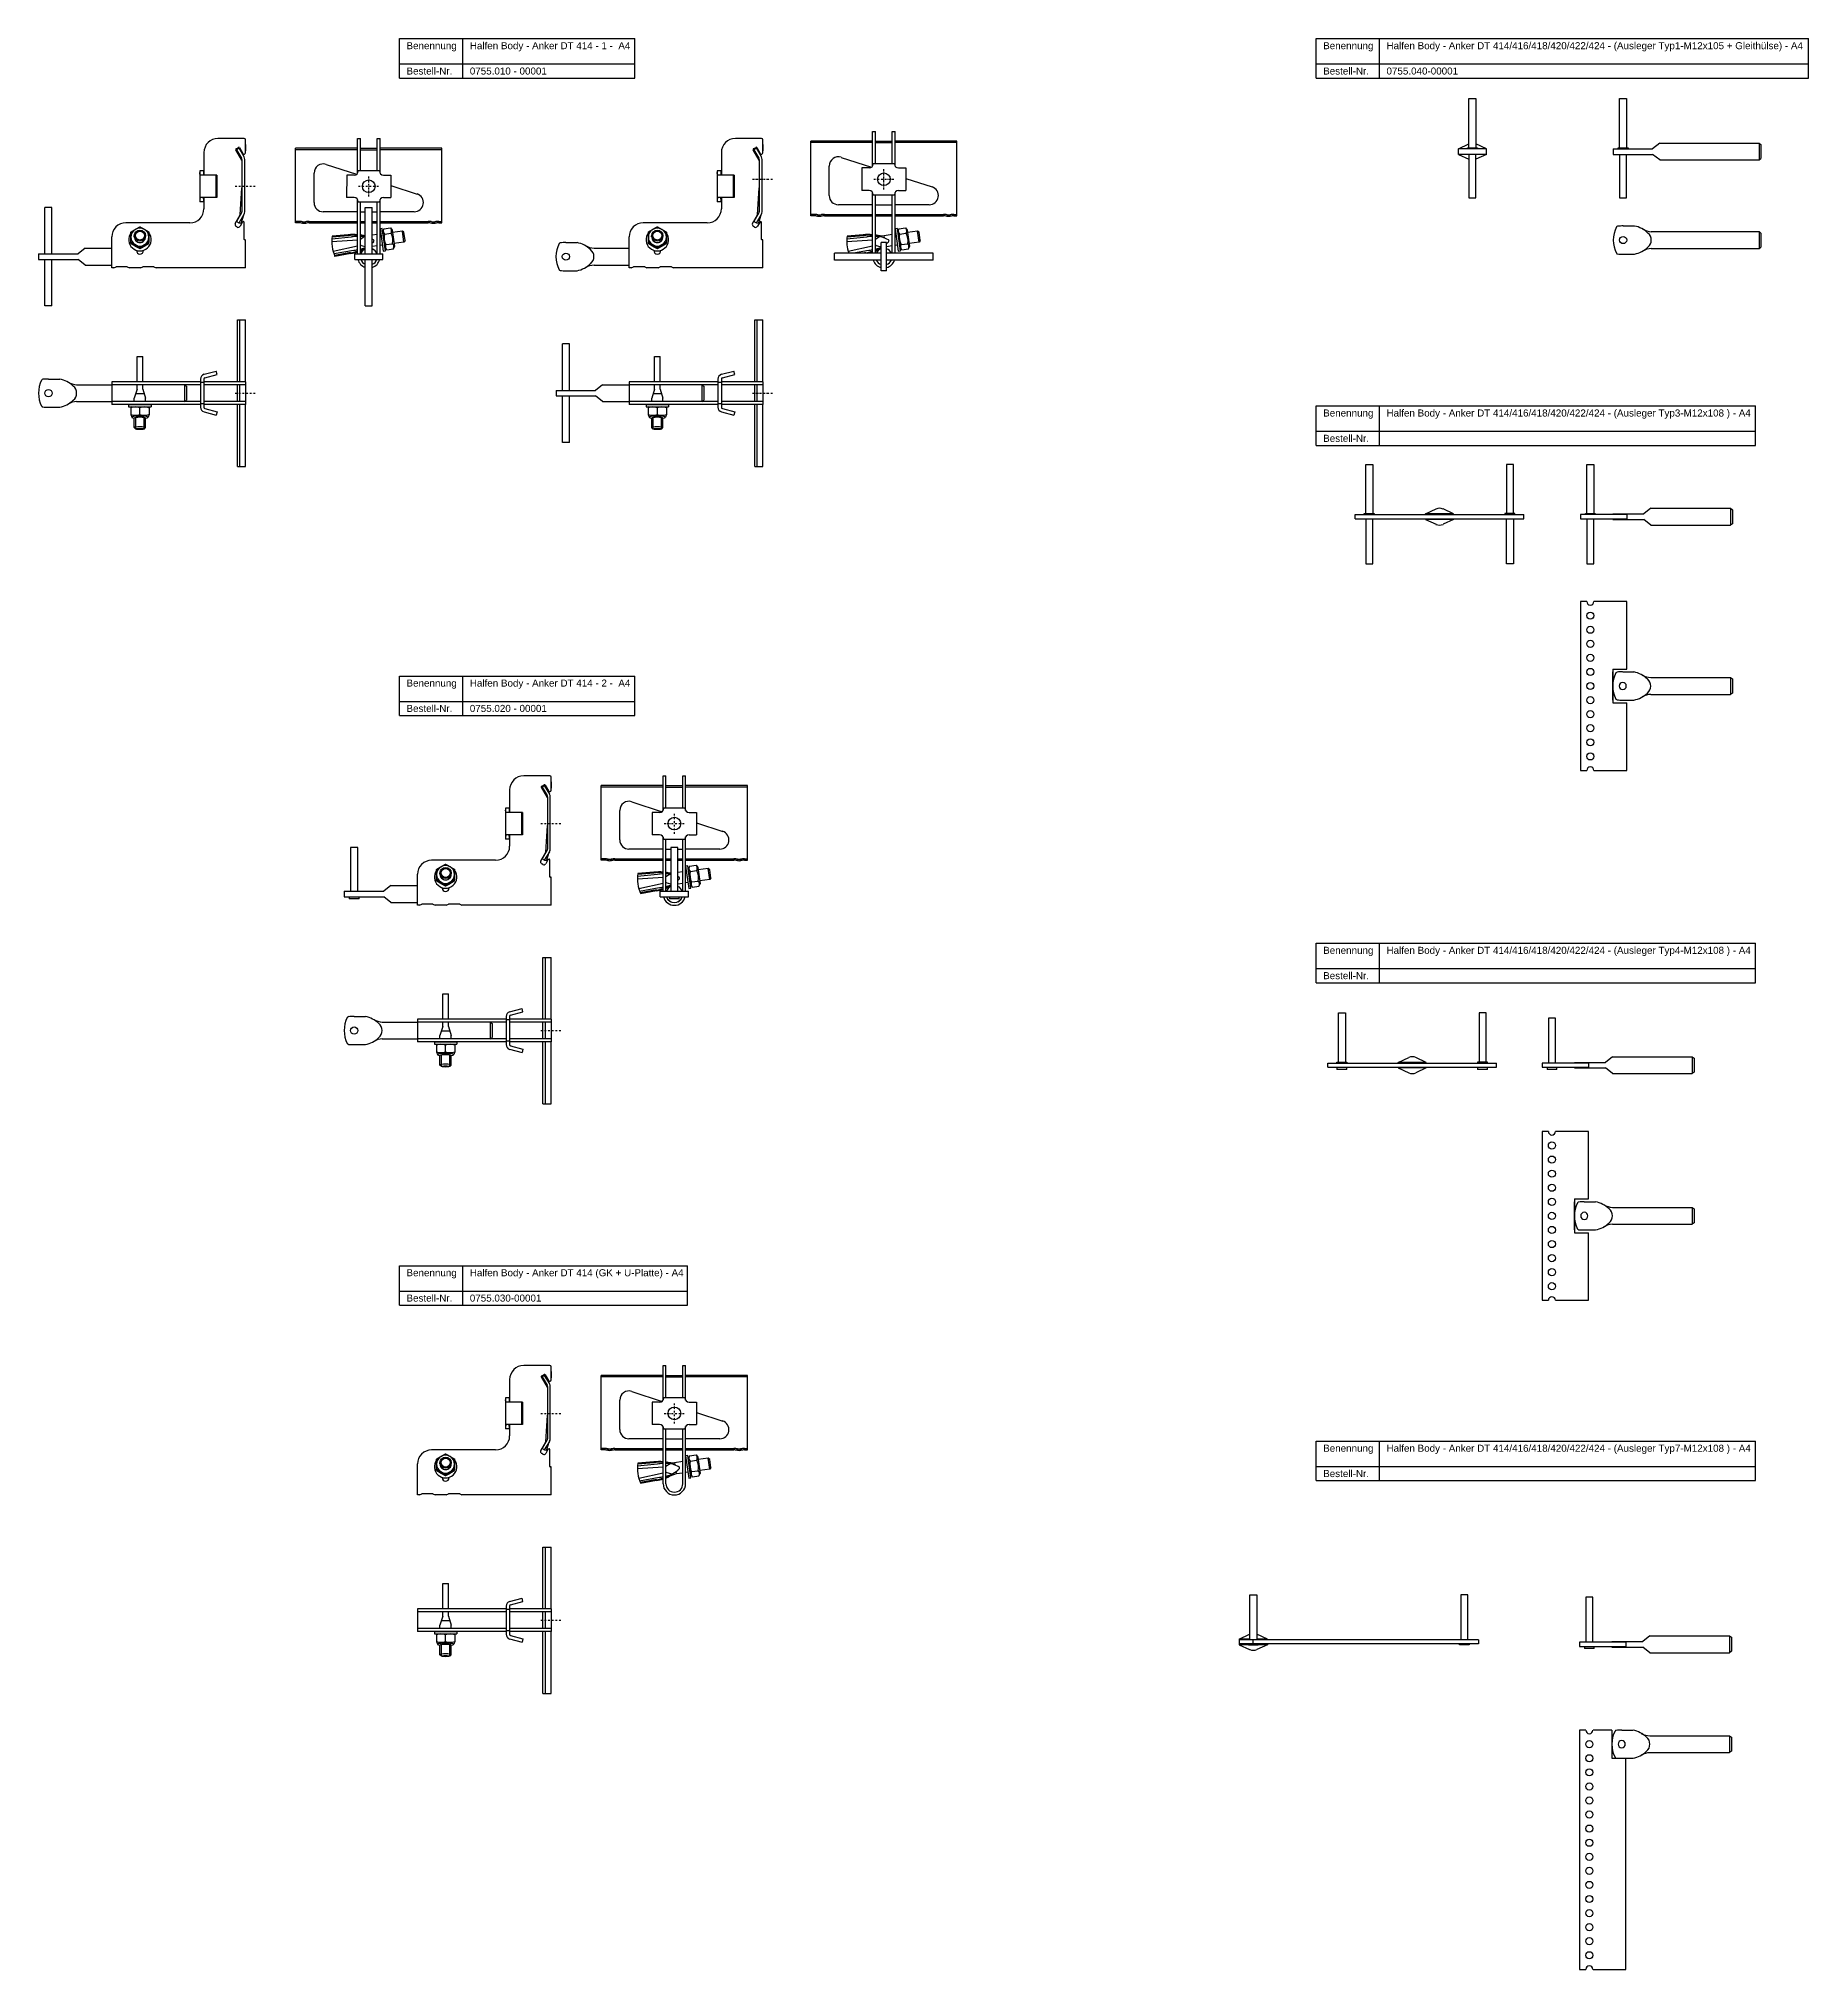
# Model space of a CAD drawing. Header units: millimetres. Extents: x -2174 to -916, y -1210 to 162.
import ezdxf

# ---------------------------------------------------------------- set-up
doc = ezdxf.new("R2010")
doc.units = ezdxf.units.MM
doc.header["$LTSCALE"] = 10
doc.linetypes.add('STRICHPUNKT2', pattern=[0.5, 0.25, -0.125, 0, -0.125])
doc.layers.add('HALFEN', color=2, linetype='Continuous')
doc.styles.add('ARIAL50', font='ARIAL.TTF', dxfattribs={"height": 5})

msp = doc.modelspace()

# ---------------------------------------------------------------- texts
at = {"layer": 'HALFEN', "style": 'ARIAL50'}
for s, p in [('Benennung', (-1912.1, 154)), ('Halfen Body - Anker DT 414 - 1 -  A4', (-1867.1, 154)), ('Benennung', (-1260.5, 154)), ('Halfen Body - Anker DT 414/416/418/420/422/424 - (Ausleger Typ1-M12x105 + Gleithülse) - A4', (-1215.5, 154)), ('Bestell-Nr.', (-1912.1, 136)), ('0755.010 - 00001', (-1867.1, 136)), ('Bestell-Nr.', (-1260.5, 136)), ('0755.040-00001', (-1215.5, 136)), ('Benennung', (-1260.5, -107)), ('Halfen Body - Anker DT 414/416/418/420/422/424 - (Ausleger Typ3-M12x108 ) - A4', (-1215.5, -107)), ('Bestell-Nr.', (-1260.5, -125)), ('Benennung', (-1912.1, -298.9)), ('Halfen Body - Anker DT 414 - 2 -  A4', (-1867.1, -298.9)), ('Bestell-Nr.', (-1912.1, -316.9)), ('0755.020 - 00001', (-1867.1, -316.9)), ('Benennung', (-1260.5, -488.8)), ('Halfen Body - Anker DT 414/416/418/420/422/424 - (Ausleger Typ4-M12x108 ) - A4', (-1215.5, -488.8)), ('Bestell-Nr.', (-1260.5, -506.8)), ('Benennung', (-1912.1, -717.9)), ('Halfen Body - Anker DT 414 (GK + U-Platte) - A4', (-1867.1, -717.9)), ('Bestell-Nr.', (-1912.1, -735.9)), ('0755.030-00001', (-1867.1, -735.9)), ('Benennung', (-1260.5, -842.6)), ('Halfen Body - Anker DT 414/416/418/420/422/424 - (Ausleger Typ7-M12x108 ) - A4', (-1215.5, -842.6)), ('Bestell-Nr.', (-1260.5, -860.6))]:
    msp.add_text(s, height=5, dxfattribs=at).set_placement(p)

# ---------------------------------------------------------------- linework, layer by layer
at = {"layer": 'HALFEN'}
for p, q in [((-1917.1, 161.5), (-1749.9, 161.5)), ((-1917.1, 133.5), (-1917.1, 161.5)), ((-1872.1, 133.5), (-1872.1, 161.5)), ((-1749.9, 133.5), (-1749.9, 161.5)), ((-1265.5, 161.5), (-915.6, 161.5)), ((-1265.5, 133.5), (-1265.5, 161.5)), ((-1220.5, 133.5), (-1220.5, 161.5)), ((-915.6, 133.5), (-915.6, 161.5)), ((-1917.1, 143.5), (-1749.9, 143.5)), ((-1265.5, 143.5), (-915.6, 143.5)), ((-1917.1, 133.5), (-1749.9, 133.5)), ((-1265.5, 133.5), (-915.6, 133.5)), ((-1156.9, 84), (-1156.9, 119)), ((-1156.9, 119), (-1151.9, 119)), ((-1151.9, 119), (-1151.9, 84)), ((-1049.8, 84), (-1049.8, 119)), ((-1049.8, 119), (-1044.8, 119)), ((-1044.8, 119), (-1044.8, 84)), ((-2027.6, 90.6), (-2046.1, 90.6)), ((-2027.6, 90.6), (-2046.1, 90.6)), ((-2026.6, 86.3), (-2026.6, 89.6)), ((-2026.6, 80.4), (-2026.6, 89.6)), ((-2026.6, 86.3), (-2026.6, 81.9)), ((-1990.9, 30.6), (-1990.9, 83.6)), ((-1946.9, 83.6), (-1990.9, 83.6)), ((-1946.9, 82.6), (-1990.9, 82.6)), ((-1946.9, 90.6), (-1944.9, 90.6)), ((-1946.9, 65.9), (-1946.9, 90.6)), ((-1944.9, 67.6), (-1944.9, 90.6)), ((-1944.9, 83.6), (-1932.9, 83.6)), ((-1944.9, 82.6), (-1932.9, 82.6)), ((-1932.9, 90.6), (-1930.9, 90.6)), ((-1932.9, 67.6), (-1932.9, 90.6)), ((-1930.9, 65.9), (-1930.9, 90.6)), ((-1886.9, 83.6), (-1930.9, 83.6)), ((-1886.9, 82.6), (-1930.9, 82.6)), ((-1886.9, 30.6), (-1886.9, 83.6)), ((-1659.8, 90.6), (-1678.3, 90.6)), ((-1659.8, 90.6), (-1678.3, 90.6)), ((-1658.8, 86.3), (-1658.8, 89.6)), ((-1658.8, 80.4), (-1658.8, 89.6)), ((-1658.8, 86.3), (-1658.8, 81.9)), ((-1624.8, 35.6), (-1624.8, 88.6)), ((-1580.8, 88.6), (-1624.8, 88.6)), ((-1580.8, 87.6), (-1624.8, 87.6)), ((-1580.8, 70.9), (-1580.8, 95.6)), ((-1580.8, 95.6), (-1578.8, 95.6)), ((-1578.8, 72.6), (-1578.8, 95.6)), ((-1578.8, 88.6), (-1566.8, 88.6)), ((-1578.8, 87.6), (-1566.8, 87.6)), ((-1566.8, 72.6), (-1566.8, 95.6)), ((-1566.8, 95.6), (-1564.8, 95.6)), ((-1564.8, 70.9), (-1564.8, 95.6)), ((-1520.8, 88.6), (-1564.8, 88.6)), ((-1520.8, 87.6), (-1564.8, 87.6)), ((-1520.8, 35.6), (-1520.8, 88.6)), ((-1164.4, 83.3), (-1157, 86.8)), ((-1164.4, 79.3), (-1164.4, 83.3)), ((-1144.4, 83.3), (-1164.4, 83.3)), ((-1157.9, 83.3), (-1157.9, 84)), ((-1157.9, 84), (-1150.9, 84)), ((-1144.4, 83.3), (-1151.9, 86.8)), ((-1150.9, 84), (-1150.9, 83.3)), ((-1144.4, 79.3), (-1144.4, 83.3)), ((-1054.3, 83.3), (-1026.3, 83.3)), ((-1054.3, 83.3), (-1054.3, 79.3)), ((-1050.8, 83.3), (-1050.8, 84)), ((-1050.8, 84), (-1043.8, 84)), ((-1043.8, 84), (-1043.8, 83.3)), ((-1021.3, 87.3), (-1026.3, 83.3)), ((-1021.3, 87.3), (-950.7, 87.3)), ((-950.7, 87.3), (-950.7, 75.3)), ((-950.7, 87.3), (-949.3, 86.3)), ((-949.3, 86.3), (-949.3, 76.3)), ((-2056.1, 80.6), (-2056.1, 64.9)), ((-2056.1, 75.6), (-2056.1, 70.6)), ((-1969.2, 72.1), (-1947.7, 65.1)), ((-1688.3, 80.6), (-1688.3, 64.9)), ((-1688.3, 75.6), (-1688.3, 70.6)), ((-1611.6, 50), (-1611.6, 71)), ((-1603.1, 77.1), (-1581.6, 70.1)), ((-1588.5, 69.6), (-1588.5, 53.6)), ((-1583.3, 69.6), (-1588.5, 69.6)), ((-1565.3, 72.6), (-1580.3, 72.6)), ((-1562.3, 69.6), (-1557.1, 69.6)), ((-1557.1, 69.6), (-1557.1, 53.6)), ((-1144.4, 79.3), (-1164.4, 79.3)), ((-1164.4, 79.3), (-1157, 75.9)), ((-1156.9, 79.3), (-1156.9, 48.3)), ((-1144.4, 79.3), (-1151.9, 75.9)), ((-1151.9, 48.3), (-1151.9, 79.3)), ((-1054.3, 79.3), (-1026.3, 79.3)), ((-1049.8, 79.3), (-1049.8, 48.3)), ((-1044.8, 48.3), (-1044.8, 79.3)), ((-1021.3, 75.3), (-1026.3, 79.3)), ((-1021.3, 75.3), (-950.7, 75.3)), ((-950.7, 75.3), (-949.3, 76.3)), ((-2058.9, 67.6), (-2058.9, 45.6)), ((-2056.4, 67.6), (-2058.9, 67.6)), ((-2046.9, 64.6), (-2058.2, 64.6)), ((-2056.4, 67.6), (-2056.4, 65.6)), ((-2047.6, 64.6), (-2047.6, 48.6)), ((-2046.9, 64.6), (-2046.9, 48.6)), ((-1977.8, 45), (-1977.8, 66)), ((-1954.6, 64.6), (-1954.7, 48.6)), ((-1949.4, 64.6), (-1954.6, 64.6)), ((-1931.4, 67.6), (-1946.4, 67.6)), ((-1928.4, 64.6), (-1923.2, 64.6)), ((-1923.2, 64.6), (-1923.2, 48.6)), ((-1923.2, 57.2), (-1904.6, 51.1)), ((-1691.2, 67.6), (-1691.2, 45.6)), ((-1688.7, 67.6), (-1691.2, 67.6)), ((-1679.2, 64.6), (-1690.4, 64.6)), ((-1688.7, 67.6), (-1688.7, 65.6)), ((-1679.8, 64.6), (-1679.8, 48.6)), ((-1679.2, 64.6), (-1679.2, 48.6)), ((-1557.1, 62.2), (-1538.5, 56.1)), ((-2169.1, 8.6), (-2169.1, 41.6)), ((-2164.1, 41.6), (-2169.1, 41.6)), ((-2164.1, 8.6), (-2164.1, 41.6)), ((-2056.4, 45.6), (-2058.9, 45.6)), ((-2046.9, 48.6), (-2058.2, 48.6)), ((-2056.4, 47.6), (-2056.4, 45.6)), ((-2056.1, 48.3), (-2056.1, 40.6)), ((-1949.4, 48.6), (-1954.7, 48.6)), ((-1946.9, 8.6), (-1946.9, 47.3)), ((-1946.4, 45.6), (-1931.4, 45.6)), ((-1944.9, 8.6), (-1944.9, 45.6)), ((-1941.4, 8.6), (-1941.4, 41.6)), ((-1941.4, 41.6), (-1936.4, 41.6)), ((-1936.4, 8.6), (-1936.4, 41.6)), ((-1932.9, 8.6), (-1932.9, 45.6)), ((-1930.9, 8.6), (-1930.9, 47.3)), ((-1928.4, 48.6), (-1923.2, 48.6)), ((-1688.7, 45.6), (-1691.2, 45.6)), ((-1679.2, 48.6), (-1690.4, 48.6)), ((-1688.7, 47.6), (-1688.7, 45.6)), ((-1688.3, 48.3), (-1688.3, 40.6)), ((-1580.8, 43.5), (-1605.1, 43.5)), ((-1583.3, 53.6), (-1588.5, 53.6)), ((-1580.8, 9.1), (-1580.8, 52.3)), ((-1580.3, 50.6), (-1565.3, 50.6)), ((-1578.8, 9.1), (-1578.8, 50.6)), ((-1578.8, 43.5), (-1566.8, 43.5)), ((-1566.8, 9.1), (-1566.8, 50.6)), ((-1564.8, 9.1), (-1564.8, 52.3)), ((-1540.5, 43.5), (-1564.8, 43.5)), ((-1562.3, 53.6), (-1557.1, 53.6)), ((-1156.9, 48.3), (-1151.9, 48.3)), ((-1049.8, 48.3), (-1044.8, 48.3)), ((-2066.1, 30.6), (-2111.6, 30.6)), ((-2027.6, 18.9), (-2027.6, 31.1)), ((-1988.7, 31.6), (-1990.9, 31.6)), ((-1988.7, 30.6), (-1990.9, 30.6)), ((-1981.2, 31.6), (-1946.9, 31.6)), ((-1981.2, 30.6), (-1946.9, 30.6)), ((-1946.9, 38.5), (-1971.3, 38.5)), ((-1944.9, 38.5), (-1941.4, 38.5)), ((-1944.9, 31.6), (-1941.4, 31.6)), ((-1944.9, 30.6), (-1941.4, 30.6)), ((-1936.4, 38.5), (-1932.9, 38.5)), ((-1936.4, 31.6), (-1932.9, 31.6)), ((-1936.4, 30.6), (-1932.9, 30.6)), ((-1906.6, 38.5), (-1930.9, 38.5)), ((-1930.9, 31.6), (-1896.7, 31.6)), ((-1930.9, 30.6), (-1896.7, 30.6)), ((-1889.2, 31.6), (-1886.9, 31.6)), ((-1889.2, 30.6), (-1886.9, 30.6)), ((-1698.3, 30.6), (-1743.8, 30.6)), ((-1659.8, 18.9), (-1659.8, 31.1)), ((-1622.5, 36.6), (-1624.8, 36.6)), ((-1622.5, 35.6), (-1624.8, 35.6)), ((-1615, 36.6), (-1580.8, 36.6)), ((-1615, 35.6), (-1580.8, 35.6)), ((-1578.8, 36.6), (-1566.8, 36.6)), ((-1578.8, 35.6), (-1566.8, 35.6)), ((-1564.8, 36.6), (-1530.5, 36.6)), ((-1564.8, 35.6), (-1530.5, 35.6)), ((-1523, 36.6), (-1520.8, 36.6)), ((-1523, 35.6), (-1520.8, 35.6)), ((-1047.3, 28.4), (-1039.3, 28.4)), ((-2121.6, -1.4), (-2121.6, 20.6)), ((-2105.6, 20.7), (-2105.6, 21.5)), ((-2097.6, 20.7), (-2097.6, 21.5)), ((-2026.9, 18.6), (-2027.3, 18.6)), ((-2026.6, -1.4), (-2026.6, 18.3)), ((-1946.9, 18.4), (-1965.2, 17.2)), ((-1951.1, 20.5), (-1965.1, 19.1)), ((-1953.5, 22.2), (-1965, 21.1)), ((-1953.5, 21.5), (-1964.9, 20.4)), ((-1946.9, 14.1), (-1964.2, 10.3)), ((-1941.9, 20.8), (-1944.9, 18.8)), ((-1944.9, 15), (-1944.9, 14.5)), ((-1944.9, 14.5), (-1944.9, 14.5)), ((-1941.4, 13.5), (-1944.9, 14.5)), ((-1942.9, 20.9), (-1941.9, 20.8)), ((-1932.9, 22.3), (-1936.4, 21.8)), ((-1932.9, 14.2), (-1936.4, 13.7)), ((-1929.4, 26.7), (-1930.9, 26.4)), ((-1930.9, 26.4), (-1928.7, 10.6)), ((-1930.4, 22.6), (-1930.9, 22.6)), ((-1929.3, 14.7), (-1930.9, 14.5)), ((-1927.1, 10.8), (-1929.4, 26.7)), ((-1929.1, 24.6), (-1927.5, 13.2)), ((-1928.3, 26.3), (-1929, 24.5)), ((-1928.3, 26.3), (-1923.5, 27)), ((-1927.8, 22.6), (-1923, 23.3)), ((-1926.7, 15.2), (-1922, 15.8)), ((-1923.5, 27), (-1922.3, 25.4)), ((-1922.3, 25.4), (-1920.7, 13.9)), ((-1915, 24.8), (-1922.1, 23.8)), ((-1921.4, 12.1), (-1920.7, 13.9)), ((-1913.9, 16.9), (-1921, 15.9)), ((-1913.9, 16.9), (-1915, 24.8)), ((-1913.9, 24), (-1915, 24.8)), ((-1913, 18), (-1913.9, 24)), ((-1913, 18), (-1913.9, 16.9)), ((-1798.8, 16.6), (-1790.8, 16.6)), ((-1753.8, -1.4), (-1753.8, 20.6)), ((-1737.9, 20.7), (-1737.9, 21.5)), ((-1729.8, 20.7), (-1729.8, 21.5)), ((-1659.1, 18.6), (-1659.5, 18.6)), ((-1658.8, -1.4), (-1658.8, 18.3)), ((-1580.8, 18.4), (-1599.1, 17.2)), ((-1580.8, 18.4), (-1599.1, 17.2)), ((-1584.9, 20.5), (-1599, 19.1)), ((-1584.9, 20.5), (-1599, 19.1)), ((-1587.4, 22.1), (-1598.8, 21.1)), ((-1587.3, 21.5), (-1598.8, 20.4)), ((-1587.3, 21.5), (-1598.8, 20.4)), ((-1580.8, 14.1), (-1598.1, 10.3)), ((-1580.8, 14.1), (-1598.1, 10.3)), ((-1575.7, 20.8), (-1578.8, 18.8)), ((-1575.7, 20.8), (-1578.8, 18.8)), ((-1578.8, 15), (-1578.7, 14.5)), ((-1578.8, 15), (-1578.7, 14.5)), ((-1578.7, 14.5), (-1578.8, 14.5)), ((-1578.7, 14.5), (-1578.8, 14.5)), ((-1575.3, 13.5), (-1578.7, 14.5)), ((-1574.8, 13.3), (-1578.7, 14.5)), ((-1576.8, 20.9), (-1575.7, 20.8)), ((-1576.8, 20.9), (-1575.7, 20.8)), ((-1574.8, -3.4), (-1574.8, 16.6)), ((-1570.8, 16.6), (-1574.8, 16.6)), ((-1566.8, 22.3), (-1572.6, 21.5)), ((-1572.4, 19.9), (-1572.6, 21.5)), ((-1572.4, 19.8), (-1572.5, 20.5)), ((-1570.8, -3.4), (-1570.8, 16.6)), ((-1566.8, 14.2), (-1570.8, 13.6)), ((-1563.2, 26.7), (-1564.8, 26.4)), ((-1564.8, 26.4), (-1562.6, 10.6)), ((-1564.3, 22.6), (-1564.8, 22.6)), ((-1563.1, 14.7), (-1564.8, 14.5)), ((-1561, 10.8), (-1563.2, 26.7)), ((-1562.2, 26.3), (-1562.9, 24.5)), ((-1562.9, 24.6), (-1561.3, 13.2)), ((-1562.2, 26.3), (-1557.4, 27)), ((-1561.6, 22.6), (-1556.9, 23.3)), ((-1560.6, 15.2), (-1555.8, 15.8)), ((-1557.4, 27), (-1556.2, 25.4)), ((-1556.2, 25.4), (-1554.5, 13.9)), ((-1548.9, 24.8), (-1555.9, 23.8)), ((-1555.3, 12.1), (-1554.5, 13.9)), ((-1547.7, 16.9), (-1554.8, 15.9)), ((-1547.7, 16.9), (-1548.9, 24.8)), ((-1547.7, 24), (-1548.9, 24.8)), ((-1546.9, 18), (-1547.7, 24)), ((-1546.9, 18), (-1547.7, 16.9)), ((-1027.3, 24.4), (-950.7, 24.4)), ((-950.7, 24.4), (-950.7, 12.4)), ((-950.7, 24.4), (-949.3, 23.4)), ((-949.3, 23.4), (-949.3, 13.4)), ((-2173.6, 8.6), (-2145.6, 8.6)), ((-2173.6, 8.6), (-2173.6, 4.6)), ((-2173.6, 4.6), (-2145.6, 4.6)), ((-2169.1, -28.4), (-2169.1, 4.6)), ((-2164.1, -28.4), (-2164.1, 4.6)), ((-2140.6, 12.6), (-2145.6, 8.6)), ((-2140.6, 0.6), (-2145.6, 4.6)), ((-2140.6, 12.6), (-2121.6, 12.6)), ((-2140.6, 0.6), (-2121.6, 0.6)), ((-2104.1, 10.9), (-2104.1, 11.1)), ((-2099.1, 10.9), (-2099.1, 11.1)), ((-1949.8, 11), (-1963.6, 8.5)), ((-1951.8, 9.5), (-1963.1, 7.4)), ((-1951.7, 8.8), (-1963, 6.7)), ((-1948.9, 8.6), (-1928.9, 8.6)), ((-1948.9, 4.6), (-1948.9, 8.6)), ((-1948.9, 4.6), (-1928.9, 4.6)), ((-1941.8, 12.9), (-1941.4, 13.1)), ((-1941.4, -28.4), (-1941.4, 4.6)), ((-1936.4, -28.4), (-1936.4, 4.6)), ((-1928.9, 4.6), (-1928.9, 8.6)), ((-1928.7, 10.6), (-1927.1, 10.8)), ((-1926.2, 11.4), (-1927.4, 13)), ((-1926.2, 11.4), (-1921.4, 12.1)), ((-1778.8, 12.6), (-1753.8, 12.6)), ((-1778.8, 0.6), (-1753.8, 0.6)), ((-1736.3, 10.9), (-1736.3, 11.1)), ((-1731.3, 10.9), (-1731.3, 11.1)), ((-1574.8, 9.1), (-1607.8, 9.1)), ((-1607.8, 4.1), (-1607.8, 9.1)), ((-1574.8, 4.1), (-1607.8, 4.1)), ((-1583.6, 11), (-1594.3, 9.1)), ((-1583.6, 11), (-1594.3, 9.1)), ((-1585.6, 9.5), (-1587.7, 9.1)), ((-1585.6, 9.5), (-1587.7, 9.1)), ((-1575.6, 12.9), (-1574.8, 13.3)), ((-1575.6, 12.9), (-1575.3, 13.1)), ((-1537.8, 9.1), (-1570.8, 9.1)), ((-1537.8, 4.1), (-1570.8, 4.1)), ((-1562.6, 10.6), (-1561, 10.8)), ((-1560.1, 11.4), (-1561.3, 13)), ((-1560.1, 11.4), (-1555.3, 12.1)), ((-1537.8, 4.1), (-1537.8, 9.1)), ((-1047.3, 8.4), (-1039.3, 8.4)), ((-1027.3, 12.4), (-950.7, 12.4)), ((-950.7, 12.4), (-949.3, 13.4)), ((-2120.1, -1.4), (-2121.6, -1.4)), ((-2120.1, -1.4), (-2118.6, -0.6)), ((-2110.6, -0.6), (-2118.6, -0.6)), ((-2110.6, -0.6), (-2109.1, -1.4)), ((-2101.1, -1.4), (-2109.1, -1.4)), ((-2101.1, -1.4), (-2099.6, -0.6)), ((-2091.6, -0.6), (-2099.6, -0.6)), ((-2091.6, -0.6), (-2090.1, -1.4)), ((-2026.6, -1.4), (-2090.1, -1.4)), ((-1798.8, -3.4), (-1790.8, -3.4)), ((-1752.3, -1.4), (-1753.8, -1.4)), ((-1752.3, -1.4), (-1750.8, -0.6)), ((-1742.8, -0.6), (-1750.8, -0.6)), ((-1742.8, -0.6), (-1741.3, -1.4)), ((-1733.3, -1.4), (-1741.3, -1.4)), ((-1733.3, -1.4), (-1731.8, -0.6)), ((-1723.8, -0.6), (-1731.8, -0.6)), ((-1723.8, -0.6), (-1722.3, -1.4)), ((-1658.8, -1.4), (-1722.3, -1.4)), ((-1570.8, -3.4), (-1574.8, -3.4)), ((-2164.1, -28.4), (-2169.1, -28.4)), ((-2032.3, -38.4), (-2026.6, -38.4)), ((-2032.3, -82.4), (-2032.3, -38.4)), ((-2030.6, -82.4), (-2030.6, -38.4)), ((-2026.6, -82.4), (-2026.6, -38.4)), ((-1941.4, -28.4), (-1936.4, -28.4)), ((-1664.6, -82.4), (-1664.6, -38.4)), ((-1664.6, -38.4), (-1658.8, -38.4)), ((-1662.8, -82.4), (-1662.8, -38.4)), ((-1658.8, -82.4), (-1658.8, -38.4)), ((-2103.6, -64.4), (-2099.6, -64.4)), ((-2103.6, -82.4), (-2103.6, -64.4)), ((-2099.6, -82.4), (-2099.6, -64.4)), ((-1801.3, -88.4), (-1801.3, -55.4)), ((-1796.3, -55.4), (-1801.3, -55.4)), ((-1796.3, -88.4), (-1796.3, -55.4)), ((-1735.8, -64.4), (-1731.8, -64.4)), ((-1735.8, -82.4), (-1735.8, -64.4)), ((-1731.8, -82.4), (-1731.8, -64.4)), ((-2166.6, -80.4), (-2158.6, -80.4)), ((-2058.6, -80.4), (-2058.6, -100.4)), ((-2056.1, -80.4), (-2056.1, -100.4)), ((-2056, -77), (-2047.3, -74.7)), ((-2055.4, -79.4), (-2046.6, -77.1)), ((-2046.6, -77.1), (-2047.3, -74.7)), ((-1690.8, -80.4), (-1690.8, -100.4)), ((-1688.3, -77), (-1679.5, -74.7)), ((-1688.3, -80.4), (-1688.3, -100.4)), ((-1687.6, -79.4), (-1678.8, -77.1)), ((-1678.8, -77.1), (-1679.5, -74.7)), ((-2146.6, -84.4), (-2121.6, -84.4)), ((-2121.6, -82.4), (-2121.6, -98.4)), ((-2058.6, -82.4), (-2121.6, -82.4)), ((-2058.6, -84.4), (-2121.6, -84.4)), ((-2103.6, -87.6), (-2105.6, -93.9)), ((-2105.6, -96.4), (-2105.6, -93.9)), ((-2098.6, -90.9), (-2104.6, -90.9)), ((-2103.6, -87.6), (-2103.6, -84.4)), ((-2099.6, -87.6), (-2099.6, -84.4)), ((-2099.6, -87.6), (-2097.6, -93.9)), ((-2097.6, -96.4), (-2097.6, -93.9)), ((-2070, -84.4), (-2070, -96.4)), ((-2070, -84.4), (-2068.6, -85.4)), ((-2070, -96.4), (-2068.6, -95.4)), ((-2068.6, -85.4), (-2068.6, -95.4)), ((-2056.1, -82.9), (-2058.6, -82.9)), ((-2026.6, -82.4), (-2056.1, -82.4)), ((-2056.1, -82.4), (-2056.1, -84.4)), ((-2026.6, -84.4), (-2056.1, -84.4)), ((-2056.1, -84.4), (-2056.1, -96.4)), ((-2032.3, -96.4), (-2032.3, -84.4)), ((-2030.6, -96.4), (-2030.6, -84.4)), ((-2026.6, -82.4), (-2026.6, -98.4)), ((-1805.8, -88.4), (-1777.8, -88.4)), ((-1805.8, -88.4), (-1805.8, -92.4)), ((-1805.8, -92.4), (-1777.8, -92.4)), ((-1801.3, -125.4), (-1801.3, -92.4)), ((-1796.3, -125.4), (-1796.3, -92.4)), ((-1772.8, -84.4), (-1777.8, -88.4)), ((-1772.8, -96.4), (-1777.8, -92.4)), ((-1772.8, -84.4), (-1753.8, -84.4)), ((-1690.8, -82.4), (-1753.8, -82.4)), ((-1753.8, -82.4), (-1753.8, -98.4)), ((-1690.8, -84.4), (-1753.8, -84.4)), ((-1735.8, -87.6), (-1737.8, -93.9)), ((-1737.8, -96.4), (-1737.8, -93.9)), ((-1730.8, -90.9), (-1736.8, -90.9)), ((-1735.8, -87.6), (-1735.8, -84.4)), ((-1731.8, -87.6), (-1731.8, -84.4)), ((-1731.8, -87.6), (-1729.8, -93.9)), ((-1729.8, -96.4), (-1729.8, -93.9)), ((-1702.2, -84.4), (-1702.2, -96.4)), ((-1702.2, -84.4), (-1700.8, -85.4)), ((-1702.2, -96.4), (-1700.8, -95.4)), ((-1700.8, -85.4), (-1700.8, -95.4)), ((-1688.3, -82.9), (-1690.8, -82.9)), ((-1658.8, -82.4), (-1688.3, -82.4)), ((-1688.3, -82.4), (-1688.3, -84.4)), ((-1658.8, -84.4), (-1688.3, -84.4)), ((-1688.3, -84.4), (-1688.3, -96.4)), ((-1664.6, -96.4), (-1664.6, -84.4)), ((-1662.8, -96.4), (-1662.8, -84.4)), ((-1658.8, -82.4), (-1658.8, -98.4)), ((-2166.6, -100.4), (-2158.6, -100.4)), ((-2146.6, -96.4), (-2121.6, -96.4)), ((-2058.6, -96.4), (-2121.6, -96.4)), ((-2058.6, -98.4), (-2121.6, -98.4)), ((-2109.6, -98.4), (-2093.6, -98.4)), ((-2109.6, -98.4), (-2109.6, -100)), ((-2109.6, -100), (-2093.6, -100)), ((-2107.4, -100), (-2108.1, -100.7)), ((-2108.1, -100.7), (-2108.1, -105.5)), ((-2108.1, -105.5), (-2107.4, -107.5)), ((-2107.4, -100), (-2095.8, -100)), ((-2105.6, -114.9), (-2105.6, -108.1)), ((-2104.6, -115.9), (-2104.6, -107.7)), ((-2101.6, -105.5), (-2101.6, -100.7)), ((-2098.6, -115.9), (-2098.6, -107.7)), ((-2097.6, -114.9), (-2097.6, -108.1)), ((-2095.8, -100), (-2095.1, -100.7)), ((-2095.1, -105.5), (-2095.8, -107.5)), ((-2095.1, -100.7), (-2095.1, -105.5)), ((-2093.6, -98.4), (-2093.6, -100)), ((-2056.1, -97.9), (-2058.6, -97.9)), ((-2026.6, -96.4), (-2056.1, -96.4)), ((-2056.1, -96.4), (-2056.1, -98.4)), ((-2026.6, -98.4), (-2056.1, -98.4)), ((-2056, -103.7), (-2047.3, -106.1)), ((-2055.4, -101.3), (-2046.6, -103.7)), ((-2046.6, -103.7), (-2047.3, -106.1)), ((-2032.3, -142.4), (-2032.3, -98.4)), ((-2030.6, -142.4), (-2030.6, -98.4)), ((-2026.6, -142.4), (-2026.6, -98.4)), ((-1772.8, -96.4), (-1753.8, -96.4)), ((-1690.8, -96.4), (-1753.8, -96.4)), ((-1690.8, -98.4), (-1753.8, -98.4)), ((-1741.8, -98.4), (-1725.8, -98.4)), ((-1741.8, -98.4), (-1741.8, -100)), ((-1741.8, -100), (-1725.8, -100)), ((-1739.6, -100), (-1740.3, -100.7)), ((-1740.3, -100.7), (-1740.3, -105.5)), ((-1740.3, -105.5), (-1739.6, -107.5)), ((-1739.6, -100), (-1728, -100)), ((-1737.8, -114.9), (-1737.8, -108.1)), ((-1736.8, -115.9), (-1736.8, -107.7)), ((-1733.8, -105.5), (-1733.8, -100.7)), ((-1730.8, -115.9), (-1730.8, -107.7)), ((-1729.8, -114.9), (-1729.8, -108.1)), ((-1728, -100), (-1727.3, -100.7)), ((-1727.3, -105.5), (-1728, -107.5)), ((-1727.3, -100.7), (-1727.3, -105.5)), ((-1725.8, -98.4), (-1725.8, -100)), ((-1688.3, -97.9), (-1690.8, -97.9)), ((-1658.8, -96.4), (-1688.3, -96.4)), ((-1688.3, -96.4), (-1688.3, -98.4)), ((-1658.8, -98.4), (-1688.3, -98.4)), ((-1688.3, -103.7), (-1679.5, -106.1)), ((-1687.6, -101.3), (-1678.8, -103.7)), ((-1678.8, -103.7), (-1679.5, -106.1)), ((-1664.6, -142.4), (-1664.6, -98.4)), ((-1662.8, -142.4), (-1662.8, -98.4)), ((-1658.8, -142.4), (-1658.8, -98.4)), ((-1265.5, -99.5), (-953.2, -99.5)), ((-1265.5, -127.5), (-1265.5, -99.5)), ((-1220.5, -127.5), (-1220.5, -99.5)), ((-953.2, -127.5), (-953.2, -99.5)), ((-2104.6, -115.9), (-2105.6, -114.9)), ((-2098.6, -115.9), (-2097.6, -114.9)), ((-1736.8, -115.9), (-1737.8, -114.9)), ((-1730.8, -115.9), (-1729.8, -114.9)), ((-1265.5, -117.5), (-953.2, -117.5)), ((-1796.3, -125.4), (-1801.3, -125.4)), ((-1265.5, -127.5), (-953.2, -127.5)), ((-2032.3, -142.4), (-2026.6, -142.4)), ((-1664.6, -142.4), (-1658.8, -142.4)), ((-1230.3, -176), (-1230.3, -141)), ((-1230.3, -141), (-1225.3, -141)), ((-1225.3, -141), (-1225.3, -176)), ((-1125.3, -141), (-1130.3, -141)), ((-1130.3, -141), (-1130.3, -176)), ((-1125.3, -176), (-1125.3, -141)), ((-1073.1, -176), (-1073.1, -141)), ((-1073.1, -141), (-1068.1, -141)), ((-1068.1, -141), (-1068.1, -176)), ((-1237.8, -179.7), (-1237.8, -176.7)), ((-1237.8, -176.7), (-1117.8, -176.7)), ((-1231.3, -176.7), (-1231.3, -176)), ((-1231.3, -176), (-1224.3, -176)), ((-1224.3, -176), (-1224.3, -176.7)), ((-1187.8, -176.2), (-1180.3, -172.7)), ((-1187.8, -176.7), (-1187.8, -176.2)), ((-1167.8, -176.2), (-1187.8, -176.2)), ((-1167.8, -176.2), (-1175.3, -172.7)), ((-1167.8, -176.7), (-1167.8, -176.2)), ((-1124.3, -176), (-1131.3, -176)), ((-1131.3, -176), (-1131.3, -176.7)), ((-1124.3, -176.7), (-1124.3, -176)), ((-1117.8, -179.7), (-1117.8, -176.7)), ((-1044.6, -176.7), (-1077.6, -176.7)), ((-1077.6, -176.7), (-1077.6, -179.7)), ((-1074.1, -176.7), (-1074.1, -176)), ((-1074.1, -176), (-1067.1, -176)), ((-1067.1, -176), (-1067.1, -176.7)), ((-1054.6, -176.2), (-1032.6, -176.2)), ((-1054.6, -176.2), (-1054.6, -176.7)), ((-1044.6, -176.7), (-1044.6, -179.7)), ((-1027.6, -172.2), (-1032.6, -176.2)), ((-1027.6, -172.2), (-971, -172.2)), ((-971, -172.2), (-971, -184.2)), ((-971, -172.2), (-969.6, -173.2)), ((-969.6, -173.2), (-969.6, -183.2)), ((-1237.8, -179.7), (-1117.8, -179.7)), ((-1230.3, -179.7), (-1230.3, -211.7)), ((-1225.3, -211.7), (-1225.3, -179.7)), ((-1187.8, -180.2), (-1187.8, -179.7)), ((-1167.8, -180.2), (-1187.8, -180.2)), ((-1187.8, -180.2), (-1180.3, -183.6)), ((-1167.8, -180.2), (-1175.3, -183.6)), ((-1167.8, -180.2), (-1167.8, -179.7)), ((-1130.3, -211.7), (-1130.3, -179.7)), ((-1125.3, -179.7), (-1125.3, -211.7)), ((-1077.6, -179.7), (-1044.6, -179.7)), ((-1073.1, -179.7), (-1073.1, -211.7)), ((-1068.1, -211.7), (-1068.1, -179.7)), ((-1054.6, -179.7), (-1054.6, -180.2)), ((-1054.6, -180.2), (-1032.6, -180.2)), ((-1027.6, -184.2), (-1032.6, -180.2)), ((-1027.6, -184.2), (-971, -184.2)), ((-969.6, -183.2), (-971, -184.2)), ((-1230.3, -211.7), (-1225.3, -211.7)), ((-1125.3, -211.7), (-1130.3, -211.7)), ((-1073.1, -211.7), (-1068.1, -211.7)), ((-1073.2, -238.5), (-1077.6, -238.5)), ((-1077.6, -238.5), (-1077.6, -358.5)), ((-1044.6, -238.5), (-1068.1, -238.5)), ((-1044.6, -286.5), (-1044.6, -238.5)), ((-1054.6, -286.5), (-1054.6, -310.5)), ((-1054.6, -286.5), (-1044.6, -286.5)), ((-1917.1, -291.4), (-1749.9, -291.4)), ((-1917.1, -319.4), (-1917.1, -291.4)), ((-1872.1, -319.4), (-1872.1, -291.4)), ((-1749.9, -319.4), (-1749.9, -291.4)), ((-1054.6, -308.5), (-1054.6, -288.5)), ((-1047.6, -288.5), (-1039.6, -288.5)), ((-1027.6, -292.5), (-971, -292.5)), ((-971, -292.5), (-971, -304.5)), ((-971, -292.5), (-969.6, -293.5)), ((-969.6, -293.5), (-969.6, -303.5)), ((-1917.1, -309.4), (-1749.9, -309.4)), ((-1054.6, -310.5), (-1044.6, -310.5)), ((-1047.6, -308.5), (-1039.6, -308.5)), ((-1044.6, -358.5), (-1044.6, -310.5)), ((-1027.6, -304.5), (-971, -304.5)), ((-969.6, -303.5), (-971, -304.5)), ((-1917.1, -319.4), (-1749.9, -319.4)), ((-1810.3, -362.3), (-1828.8, -362.3)), ((-1810.3, -362.3), (-1828.8, -362.3)), ((-1809.3, -366.6), (-1809.3, -363.3)), ((-1809.3, -372.5), (-1809.3, -363.3)), ((-1809.3, -366.6), (-1809.3, -371)), ((-1773.7, -422.3), (-1773.7, -369.3)), ((-1729.7, -369.3), (-1773.7, -369.3)), ((-1729.7, -370.3), (-1773.7, -370.3)), ((-1729.7, -387), (-1729.7, -362.3)), ((-1729.7, -362.3), (-1727.7, -362.3)), ((-1727.7, -385.3), (-1727.7, -362.3)), ((-1727.7, -369.3), (-1715.7, -369.3)), ((-1727.7, -370.3), (-1715.7, -370.3)), ((-1715.7, -385.3), (-1715.7, -362.3)), ((-1715.7, -362.3), (-1713.7, -362.3)), ((-1713.7, -387), (-1713.7, -362.3)), ((-1669.7, -369.3), (-1713.7, -369.3)), ((-1669.7, -370.3), (-1713.7, -370.3)), ((-1669.7, -422.3), (-1669.7, -369.3)), ((-1077.6, -358.5), (-1073.2, -358.5)), ((-1068.1, -358.5), (-1044.6, -358.5)), ((-1838.8, -372.3), (-1838.8, -388)), ((-1838.8, -377.3), (-1838.8, -382.3)), ((-1752, -380.8), (-1730.4, -387.8)), ((-1841.7, -385.3), (-1841.7, -407.3)), ((-1839.2, -385.3), (-1841.7, -385.3)), ((-1829.7, -388.3), (-1840.9, -388.3)), ((-1839.2, -385.3), (-1839.2, -387.3)), ((-1830.3, -388.3), (-1830.3, -404.3)), ((-1829.7, -388.3), (-1829.7, -404.3)), ((-1760.5, -407.9), (-1760.5, -386.9)), ((-1737.4, -388.3), (-1737.4, -404.3)), ((-1732.2, -388.3), (-1737.4, -388.3)), ((-1714.2, -385.3), (-1729.2, -385.3)), ((-1711.2, -388.3), (-1706, -388.3)), ((-1706, -388.3), (-1706, -404.3)), ((-1706, -395.7), (-1687.3, -401.8)), ((-1839.2, -407.3), (-1841.7, -407.3)), ((-1829.7, -404.3), (-1840.9, -404.3)), ((-1839.2, -405.3), (-1839.2, -407.3)), ((-1838.8, -404.6), (-1838.8, -412.3)), ((-1732.2, -404.3), (-1737.4, -404.3)), ((-1729.7, -444.3), (-1729.7, -405.6)), ((-1729.2, -407.3), (-1714.2, -407.3)), ((-1727.7, -444.3), (-1727.7, -407.3)), ((-1715.7, -444.3), (-1715.7, -407.3)), ((-1713.7, -444.3), (-1713.7, -405.6)), ((-1711.2, -404.3), (-1706, -404.3)), ((-1951.8, -413.3), (-1951.8, -444.3)), ((-1946.8, -413.3), (-1951.8, -413.3)), ((-1946.8, -444.3), (-1946.8, -413.3)), ((-1848.8, -422.3), (-1894.3, -422.3)), ((-1810.3, -434), (-1810.3, -421.9)), ((-1771.4, -421.3), (-1773.7, -421.3)), ((-1771.4, -422.3), (-1773.7, -422.3)), ((-1763.9, -421.3), (-1729.7, -421.3)), ((-1763.9, -422.3), (-1729.7, -422.3)), ((-1729.7, -414.4), (-1754, -414.4)), ((-1727.7, -414.4), (-1724.2, -414.4)), ((-1727.7, -421.3), (-1724.2, -421.3)), ((-1727.7, -422.3), (-1724.2, -422.3)), ((-1724.2, -413.3), (-1724.2, -444.3)), ((-1719.2, -413.3), (-1724.2, -413.3)), ((-1719.2, -444.3), (-1719.2, -413.3)), ((-1719.2, -414.4), (-1715.7, -414.4)), ((-1719.2, -421.3), (-1715.7, -421.3)), ((-1719.2, -422.3), (-1715.7, -422.3)), ((-1689.4, -414.4), (-1713.7, -414.4)), ((-1713.7, -421.3), (-1679.4, -421.3)), ((-1713.7, -422.3), (-1679.4, -422.3)), ((-1671.9, -421.3), (-1669.7, -421.3)), ((-1671.9, -422.3), (-1669.7, -422.3)), ((-1904.3, -454.3), (-1904.3, -432.3)), ((-1888.3, -432.2), (-1888.3, -431.4)), ((-1880.3, -432.2), (-1880.3, -431.4)), ((-1809.6, -434.3), (-1810, -434.3)), ((-1809.3, -454.3), (-1809.3, -434.6)), ((-1733.8, -432.4), (-1747.9, -433.8)), ((-1729.7, -434.5), (-1747.9, -435.7)), ((-1736.3, -430.7), (-1747.7, -431.8)), ((-1736.2, -431.4), (-1747.6, -432.5)), ((-1729.7, -438.8), (-1747, -442.6)), ((-1724.6, -432.1), (-1727.7, -434.1)), ((-1727.7, -437.9), (-1727.6, -438.4)), ((-1727.6, -438.4), (-1727.7, -438.4)), ((-1724.2, -439.4), (-1727.6, -438.4)), ((-1725.6, -432), (-1724.6, -432.1)), ((-1715.7, -430.6), (-1719.2, -431.1)), ((-1715.7, -438.7), (-1719.2, -439.2)), ((-1712.1, -426.2), (-1713.7, -426.5)), ((-1713.7, -426.5), (-1711.4, -442.3)), ((-1713.1, -430.3), (-1713.7, -430.3)), ((-1712, -438.2), (-1713.7, -438.4)), ((-1709.9, -442.1), (-1712.1, -426.2)), ((-1711, -426.6), (-1711.8, -428.4)), ((-1711.8, -428.3), (-1710.2, -439.7)), ((-1711, -426.6), (-1706.3, -425.9)), ((-1710.5, -430.3), (-1705.7, -429.6)), ((-1709.5, -437.7), (-1704.7, -437.1)), ((-1706.3, -425.9), (-1705, -427.5)), ((-1705, -427.5), (-1703.4, -439)), ((-1697.7, -428.1), (-1704.8, -429.1)), ((-1704.2, -440.8), (-1703.4, -439)), ((-1696.6, -436), (-1703.7, -437)), ((-1696.6, -436), (-1697.7, -428.1)), ((-1696.6, -429), (-1697.7, -428.1)), ((-1695.8, -434.9), (-1696.6, -429)), ((-1695.8, -434.9), (-1696.6, -436)), ((-1956.3, -444.3), (-1928.3, -444.3)), ((-1956.3, -444.3), (-1956.3, -448.3)), ((-1956.3, -448.3), (-1928.3, -448.3)), ((-1952.8, -448.3), (-1952.8, -449.8)), ((-1945.8, -449.8), (-1952.8, -449.8)), ((-1945.8, -449.8), (-1945.8, -448.3)), ((-1923.3, -440.3), (-1928.3, -444.3)), ((-1923.3, -452.3), (-1928.3, -448.3)), ((-1923.3, -440.3), (-1904.3, -440.3)), ((-1923.3, -452.3), (-1904.3, -452.3)), ((-1886.8, -442), (-1886.8, -441.8)), ((-1881.8, -442), (-1881.8, -441.8)), ((-1732.5, -441.9), (-1746.4, -444.4)), ((-1734.5, -443.4), (-1745.8, -445.5)), ((-1734.4, -444.1), (-1745.7, -446.2)), ((-1731.7, -444.3), (-1711.7, -444.3)), ((-1731.7, -448.3), (-1731.7, -444.3)), ((-1731.7, -448.3), (-1711.7, -448.3)), ((-1725.2, -448.3), (-1725.2, -449.8)), ((-1718.2, -449.8), (-1725.2, -449.8)), ((-1724.5, -440), (-1724.2, -439.8)), ((-1718.2, -449.8), (-1718.2, -448.3)), ((-1711.7, -448.3), (-1711.7, -444.3)), ((-1711.4, -442.3), (-1709.9, -442.1)), ((-1708.9, -441.5), (-1710.2, -439.9)), ((-1708.9, -441.5), (-1704.2, -440.8)), ((-1902.8, -454.3), (-1904.3, -454.3)), ((-1902.8, -454.3), (-1901.3, -453.5)), ((-1893.3, -453.5), (-1901.3, -453.5)), ((-1893.3, -453.5), (-1891.8, -454.3)), ((-1883.8, -454.3), (-1891.8, -454.3)), ((-1883.8, -454.3), (-1882.3, -453.5)), ((-1874.3, -453.5), (-1882.3, -453.5)), ((-1874.3, -453.5), (-1872.8, -454.3)), ((-1809.3, -454.3), (-1872.8, -454.3)), ((-1815.1, -535.3), (-1815.1, -491.3)), ((-1815.1, -491.3), (-1809.3, -491.3)), ((-1813.3, -535.3), (-1813.3, -491.3)), ((-1809.3, -535.3), (-1809.3, -491.3)), ((-1265.5, -481.3), (-953.2, -481.3)), ((-1265.5, -509.3), (-1265.5, -481.3)), ((-1220.5, -509.3), (-1220.5, -481.3)), ((-953.2, -509.3), (-953.2, -481.3)), ((-1265.5, -499.3), (-953.2, -499.3)), ((-1886.3, -517.3), (-1882.3, -517.3)), ((-1886.3, -535.3), (-1886.3, -517.3)), ((-1882.3, -535.3), (-1882.3, -517.3)), ((-1265.5, -509.3), (-953.2, -509.3)), ((-1949.3, -533.3), (-1941.3, -533.3)), ((-1841.3, -533.3), (-1841.3, -553.3)), ((-1838.8, -529.9), (-1830, -527.6)), ((-1838.8, -533.3), (-1838.8, -553.3)), ((-1838.1, -532.3), (-1829.3, -530)), ((-1829.3, -530), (-1830, -527.6)), ((-1249.7, -565.7), (-1249.7, -530.7)), ((-1249.7, -530.7), (-1244.7, -530.7)), ((-1244.7, -530.7), (-1244.7, -565.7)), ((-1144.7, -530.7), (-1149.7, -530.7)), ((-1149.7, -530.7), (-1149.7, -565.7)), ((-1144.7, -565.7), (-1144.7, -530.7)), ((-1100.4, -534.4), (-1100.4, -566.4)), ((-1095.4, -534.4), (-1100.4, -534.4)), ((-1095.4, -566.4), (-1095.4, -534.4)), ((-1929.3, -537.3), (-1904.3, -537.3)), ((-1841.3, -535.3), (-1904.3, -535.3)), ((-1904.3, -535.3), (-1904.3, -551.3)), ((-1841.3, -537.3), (-1904.3, -537.3)), ((-1886.3, -540.5), (-1888.3, -546.8)), ((-1888.3, -549.3), (-1888.3, -546.8)), ((-1881.3, -543.8), (-1887.3, -543.8)), ((-1886.3, -540.5), (-1886.3, -537.3)), ((-1882.3, -540.5), (-1882.3, -537.3)), ((-1882.3, -540.5), (-1880.3, -546.8)), ((-1880.3, -549.3), (-1880.3, -546.8)), ((-1852.7, -537.3), (-1852.7, -549.3)), ((-1852.7, -537.3), (-1851.3, -538.3)), ((-1852.7, -549.3), (-1851.3, -548.3)), ((-1851.3, -538.3), (-1851.3, -548.3)), ((-1838.8, -535.8), (-1841.3, -535.8)), ((-1809.3, -535.3), (-1838.8, -535.3)), ((-1838.8, -535.3), (-1838.8, -537.3)), ((-1809.3, -537.3), (-1838.8, -537.3)), ((-1838.8, -537.3), (-1838.8, -549.3)), ((-1815.1, -549.3), (-1815.1, -537.3)), ((-1813.3, -549.3), (-1813.3, -537.3)), ((-1809.3, -535.3), (-1809.3, -551.3)), ((-1949.3, -553.3), (-1941.3, -553.3)), ((-1929.3, -549.3), (-1904.3, -549.3)), ((-1841.3, -549.3), (-1904.3, -549.3)), ((-1841.3, -551.3), (-1904.3, -551.3)), ((-1892.3, -551.3), (-1876.3, -551.3)), ((-1892.3, -551.3), (-1892.3, -552.9)), ((-1892.3, -552.9), (-1876.3, -552.9)), ((-1890.1, -552.9), (-1890.8, -553.6)), ((-1890.8, -553.6), (-1890.8, -558.4)), ((-1890.8, -558.4), (-1890.1, -560.4)), ((-1890.1, -552.9), (-1878.5, -552.9)), ((-1888.3, -567.8), (-1888.3, -561)), ((-1887.3, -568.8), (-1887.3, -560.6)), ((-1884.3, -558.4), (-1884.3, -553.6)), ((-1881.3, -568.8), (-1881.3, -560.7)), ((-1880.3, -567.8), (-1880.3, -561)), ((-1878.5, -552.9), (-1877.8, -553.6)), ((-1877.8, -558.4), (-1878.5, -560.4)), ((-1877.8, -553.6), (-1877.8, -558.4)), ((-1876.3, -551.3), (-1876.3, -552.9)), ((-1838.8, -550.8), (-1841.3, -550.8)), ((-1809.3, -549.3), (-1838.8, -549.3)), ((-1838.8, -549.3), (-1838.8, -551.3)), ((-1809.3, -551.3), (-1838.8, -551.3)), ((-1838.8, -556.6), (-1830, -559)), ((-1838.1, -554.2), (-1829.3, -556.6)), ((-1829.3, -556.6), (-1830, -559)), ((-1815.1, -595.3), (-1815.1, -551.3)), ((-1813.3, -595.3), (-1813.3, -551.3)), ((-1809.3, -595.3), (-1809.3, -551.3)), ((-1207.2, -565.9), (-1199.7, -562.5)), ((-1187.2, -565.9), (-1194.7, -562.5)), ((-1054.9, -561.9), (-1059.9, -565.9)), ((-1054.9, -561.9), (-998.3, -561.9)), ((-998.3, -561.9), (-998.3, -573.9)), ((-998.3, -561.9), (-996.9, -562.9)), ((-1887.3, -568.8), (-1888.3, -567.8)), ((-1881.3, -568.8), (-1880.3, -567.8)), ((-1257.2, -569.4), (-1257.2, -566.4)), ((-1257.2, -566.4), (-1137.2, -566.4)), ((-1257.2, -569.4), (-1137.2, -569.4)), ((-1250.7, -566.4), (-1250.7, -565.7)), ((-1250.7, -565.7), (-1243.7, -565.7)), ((-1250.7, -569.4), (-1250.7, -570.9)), ((-1243.7, -570.9), (-1250.7, -570.9)), ((-1243.7, -565.7), (-1243.7, -566.4)), ((-1243.7, -570.9), (-1243.7, -569.4)), ((-1207.2, -566.4), (-1207.2, -565.9)), ((-1187.2, -565.9), (-1207.2, -565.9)), ((-1207.2, -569.9), (-1207.2, -569.4)), ((-1187.2, -569.9), (-1207.2, -569.9)), ((-1207.2, -569.9), (-1199.7, -573.4)), ((-1187.2, -569.9), (-1194.7, -573.4)), ((-1187.2, -566.4), (-1187.2, -565.9)), ((-1187.2, -569.9), (-1187.2, -569.4)), ((-1143.7, -565.7), (-1150.7, -565.7)), ((-1150.7, -565.7), (-1150.7, -566.4)), ((-1150.7, -569.4), (-1150.7, -570.9)), ((-1143.7, -570.9), (-1150.7, -570.9)), ((-1143.7, -566.4), (-1143.7, -565.7)), ((-1143.7, -570.9), (-1143.7, -569.4)), ((-1137.2, -569.4), (-1137.2, -566.4)), ((-1071.9, -566.4), (-1104.9, -566.4)), ((-1104.9, -566.4), (-1104.9, -569.4)), ((-1104.9, -569.4), (-1071.9, -569.4)), ((-1101.4, -569.4), (-1101.4, -570.9)), ((-1094.4, -570.9), (-1101.4, -570.9)), ((-1094.4, -570.9), (-1094.4, -569.4)), ((-1081.9, -565.9), (-1059.9, -565.9)), ((-1081.9, -565.9), (-1081.9, -566.4)), ((-1081.9, -569.4), (-1081.9, -569.9)), ((-1081.9, -569.9), (-1059.9, -569.9)), ((-1071.9, -566.4), (-1071.9, -569.4)), ((-1054.9, -573.9), (-1059.9, -569.9)), ((-1054.9, -573.9), (-998.3, -573.9)), ((-996.9, -572.9), (-998.3, -573.9)), ((-996.9, -562.9), (-996.9, -572.9)), ((-1815.1, -595.3), (-1809.3, -595.3)), ((-1100.4, -615), (-1104.9, -615)), ((-1104.9, -615), (-1104.9, -735)), ((-1071.9, -615), (-1095.3, -615)), ((-1071.9, -663), (-1071.9, -615)), ((-1081.9, -663), (-1081.9, -687)), ((-1081.9, -663), (-1071.9, -663)), ((-1081.9, -685), (-1081.9, -665)), ((-1074.9, -665), (-1066.9, -665)), ((-1054.9, -669), (-998.3, -669)), ((-998.3, -669), (-998.3, -681)), ((-998.3, -669), (-996.9, -670)), ((-996.9, -670), (-996.9, -680)), ((-1074.9, -685), (-1066.9, -685)), ((-1054.9, -681), (-998.3, -681)), ((-996.9, -680), (-998.3, -681)), ((-1081.9, -687), (-1071.9, -687)), ((-1071.9, -735), (-1071.9, -687)), ((-1917.1, -710.4), (-1712.3, -710.4)), ((-1917.1, -738.4), (-1917.1, -710.4)), ((-1872.1, -738.4), (-1872.1, -710.4)), ((-1712.3, -738.4), (-1712.3, -710.4)), ((-1917.1, -728.4), (-1712.3, -728.4)), ((-1917.1, -738.4), (-1712.3, -738.4)), ((-1104.9, -735), (-1100.4, -735)), ((-1095.3, -735), (-1071.9, -735)), ((-1810.3, -781.3), (-1828.8, -781.3)), ((-1810.3, -781.3), (-1828.8, -781.3)), ((-1729.7, -806), (-1729.7, -781.3)), ((-1729.7, -781.3), (-1727.7, -781.3)), ((-1727.7, -804.3), (-1727.7, -781.3)), ((-1715.7, -804.3), (-1715.7, -781.3)), ((-1715.7, -781.3), (-1713.7, -781.3)), ((-1713.7, -806), (-1713.7, -781.3)), ((-1838.8, -791.3), (-1838.8, -807)), ((-1809.3, -785.6), (-1809.3, -782.3)), ((-1809.3, -791.5), (-1809.3, -782.3)), ((-1809.3, -785.6), (-1809.3, -790)), ((-1773.7, -841.3), (-1773.7, -788.3)), ((-1729.7, -788.3), (-1773.7, -788.3)), ((-1729.7, -789.3), (-1773.7, -789.3)), ((-1727.7, -788.3), (-1715.7, -788.3)), ((-1727.7, -789.3), (-1715.7, -789.3)), ((-1669.7, -788.3), (-1713.7, -788.3)), ((-1669.7, -789.3), (-1713.7, -789.3)), ((-1669.7, -841.3), (-1669.7, -788.3)), ((-1841.7, -804.3), (-1841.7, -826.3)), ((-1839.2, -804.3), (-1841.7, -804.3)), ((-1829.7, -807.3), (-1840.9, -807.3)), ((-1839.2, -804.3), (-1839.2, -806.3)), ((-1838.8, -796.3), (-1838.8, -801.3)), ((-1830.3, -807.3), (-1830.3, -823.3)), ((-1829.7, -807.3), (-1829.7, -823.3)), ((-1760.5, -826.9), (-1760.5, -805.9)), ((-1752, -799.8), (-1730.4, -806.8)), ((-1737.4, -807.3), (-1737.4, -823.3)), ((-1732.2, -807.3), (-1737.4, -807.3)), ((-1714.2, -804.3), (-1729.2, -804.3)), ((-1711.2, -807.3), (-1706, -807.3)), ((-1706, -807.3), (-1706, -823.3)), ((-1706, -814.7), (-1687.3, -820.8)), ((-1839.2, -826.3), (-1841.7, -826.3)), ((-1829.7, -823.3), (-1840.9, -823.3)), ((-1839.2, -824.3), (-1839.2, -826.3)), ((-1838.8, -823.6), (-1838.8, -831.3)), ((-1729.7, -833.4), (-1754, -833.4)), ((-1732.2, -823.3), (-1737.4, -823.3)), ((-1729.7, -865.3), (-1729.7, -824.7)), ((-1729.2, -826.3), (-1714.2, -826.3)), ((-1727.7, -865.3), (-1727.7, -826.3)), ((-1727.7, -833.4), (-1715.7, -833.4)), ((-1715.7, -865.3), (-1715.7, -826.3)), ((-1713.7, -865.3), (-1713.7, -824.6)), ((-1689.4, -833.4), (-1713.7, -833.4)), ((-1711.2, -823.3), (-1706, -823.3)), ((-1265.5, -835.1), (-953.2, -835.1)), ((-1265.5, -863.1), (-1265.5, -835.1)), ((-1220.5, -863.1), (-1220.5, -835.1)), ((-953.2, -863.1), (-953.2, -835.1)), ((-1848.8, -841.3), (-1894.3, -841.3)), ((-1888.3, -851.2), (-1888.3, -850.4)), ((-1880.3, -851.2), (-1880.3, -850.4)), ((-1810.3, -853), (-1810.3, -840.9)), ((-1771.4, -840.3), (-1773.7, -840.3)), ((-1771.4, -841.3), (-1773.7, -841.3)), ((-1763.9, -840.3), (-1729.7, -840.3)), ((-1763.9, -841.3), (-1729.7, -841.3)), ((-1736.3, -849.7), (-1747.7, -850.8)), ((-1736.2, -850.4), (-1747.6, -851.5)), ((-1727.7, -840.3), (-1715.7, -840.3)), ((-1727.7, -841.3), (-1715.7, -841.3)), ((-1715.7, -849.6), (-1721.5, -850.4)), ((-1721.5, -850.4), (-1721.3, -852)), ((-1713.7, -840.3), (-1679.4, -840.3)), ((-1713.7, -841.3), (-1679.4, -841.3)), ((-1712.1, -845.2), (-1713.7, -845.5)), ((-1713.7, -845.5), (-1711.4, -861.3)), ((-1713.1, -849.3), (-1713.7, -849.3)), ((-1709.9, -861.1), (-1712.1, -845.2)), ((-1711, -845.6), (-1711.8, -847.4)), ((-1711.8, -847.3), (-1710.2, -858.8)), ((-1711, -845.6), (-1706.3, -844.9)), ((-1710.5, -849.3), (-1705.7, -848.6)), ((-1706.3, -844.9), (-1705, -846.5)), ((-1705, -846.5), (-1703.4, -858)), ((-1697.7, -847.1), (-1704.8, -848.1)), ((-1696.6, -855), (-1697.7, -847.1)), ((-1696.6, -848), (-1697.7, -847.1)), ((-1695.8, -853.9), (-1696.6, -848)), ((-1671.9, -840.3), (-1669.7, -840.3)), ((-1671.9, -841.3), (-1669.7, -841.3)), ((-1904.3, -873.3), (-1904.3, -851.3)), ((-1886.8, -861), (-1886.8, -860.8)), ((-1881.8, -861), (-1881.8, -860.8)), ((-1809.6, -853.3), (-1810, -853.3)), ((-1809.3, -873.3), (-1809.3, -853.6)), ((-1733.8, -851.4), (-1747.9, -852.8)), ((-1729.7, -853.5), (-1747.9, -854.7)), ((-1729.7, -857.8), (-1747, -861.6)), ((-1732.5, -860.9), (-1746.4, -863.4)), ((-1734.5, -862.4), (-1745.8, -864.5)), ((-1734.4, -863.1), (-1745.7, -865.2)), ((-1724.6, -851.1), (-1727.7, -853.1)), ((-1724.6, -851.1), (-1727.7, -853.1)), ((-1727.7, -856.9), (-1727.6, -857.4)), ((-1727.6, -857.4), (-1727.7, -856.9)), ((-1727.6, -857.4), (-1727.7, -857.4)), ((-1724.2, -858.4), (-1727.6, -857.4)), ((-1723.6, -858.6), (-1727.6, -857.4)), ((-1725.6, -851), (-1724.6, -851.1)), ((-1725.6, -851), (-1724.6, -851.1)), ((-1724.5, -859), (-1723.6, -858.6)), ((-1724.5, -859), (-1724.2, -858.8)), ((-1721.4, -851.4), (-1721.3, -852.1)), ((-1720.6, -856.7), (-1720.5, -857.4)), ((-1720.6, -856.8), (-1720.4, -858.4)), ((-1715.7, -857.7), (-1720.4, -858.4)), ((-1712, -857.2), (-1713.7, -857.4)), ((-1711.4, -861.3), (-1709.9, -861.1)), ((-1708.9, -860.5), (-1710.2, -858.9)), ((-1709.5, -856.7), (-1704.7, -856.1)), ((-1708.9, -860.5), (-1704.2, -859.8)), ((-1704.2, -859.8), (-1703.4, -858)), ((-1696.6, -855), (-1703.7, -856)), ((-1695.8, -853.9), (-1696.6, -855)), ((-1265.5, -853.1), (-953.2, -853.1)), ((-1265.5, -863.1), (-953.2, -863.1)), ((-1902.8, -873.3), (-1904.3, -873.3)), ((-1902.8, -873.3), (-1901.3, -872.5)), ((-1893.3, -872.5), (-1901.3, -872.5)), ((-1893.3, -872.5), (-1891.8, -873.3)), ((-1883.8, -873.3), (-1891.8, -873.3)), ((-1883.8, -873.3), (-1882.3, -872.5)), ((-1874.3, -872.5), (-1882.3, -872.5)), ((-1874.3, -872.5), (-1872.8, -873.3)), ((-1809.3, -873.3), (-1872.8, -873.3)), ((-1815.1, -954.3), (-1815.1, -910.3)), ((-1815.1, -910.3), (-1809.3, -910.3)), ((-1813.3, -954.3), (-1813.3, -910.3)), ((-1809.3, -954.3), (-1809.3, -910.3)), ((-1886.3, -936.3), (-1882.3, -936.3)), ((-1886.3, -954.3), (-1886.3, -936.3)), ((-1882.3, -954.3), (-1882.3, -936.3)), ((-1838.8, -948.9), (-1830, -946.6)), ((-1829.3, -949), (-1830, -946.6)), ((-1312.7, -976.2), (-1312.7, -944.2)), ((-1312.7, -944.2), (-1307.7, -944.2)), ((-1307.7, -944.2), (-1307.7, -976.2)), ((-1157.7, -944.2), (-1162.7, -944.2)), ((-1162.7, -944.2), (-1162.7, -976.2)), ((-1157.7, -976.2), (-1157.7, -944.2)), ((-1073.8, -945.9), (-1073.8, -977.9)), ((-1068.8, -945.9), (-1073.8, -945.9)), ((-1068.8, -977.9), (-1068.8, -945.9)), ((-1841.3, -954.3), (-1904.3, -954.3)), ((-1904.3, -954.3), (-1904.3, -970.3)), ((-1841.3, -956.3), (-1904.3, -956.3)), ((-1886.3, -959.5), (-1888.3, -965.8)), ((-1886.3, -959.5), (-1886.3, -956.3)), ((-1882.3, -959.5), (-1882.3, -956.3)), ((-1882.3, -959.5), (-1880.3, -965.8)), ((-1841.3, -952.3), (-1841.3, -972.3)), ((-1838.8, -954.8), (-1841.3, -954.8)), ((-1838.8, -952.3), (-1838.8, -972.3)), ((-1809.3, -954.3), (-1838.8, -954.3)), ((-1838.8, -954.3), (-1838.8, -956.3)), ((-1809.3, -956.3), (-1838.8, -956.3)), ((-1838.8, -956.3), (-1838.8, -968.3)), ((-1838.1, -951.3), (-1829.3, -949)), ((-1815.1, -968.3), (-1815.1, -956.3)), ((-1813.3, -968.3), (-1813.3, -956.3)), ((-1809.3, -954.3), (-1809.3, -970.3)), ((-1841.3, -968.3), (-1904.3, -968.3)), ((-1841.3, -970.3), (-1904.3, -970.3)), ((-1892.3, -970.3), (-1876.3, -970.3)), ((-1892.3, -970.3), (-1892.3, -971.9)), ((-1892.3, -971.9), (-1876.3, -971.9)), ((-1890.1, -971.9), (-1890.8, -972.6)), ((-1890.8, -972.6), (-1890.8, -977.4)), ((-1890.1, -971.9), (-1878.5, -971.9)), ((-1888.3, -968.3), (-1888.3, -965.8)), ((-1881.3, -962.8), (-1887.3, -962.8)), ((-1884.3, -977.4), (-1884.3, -972.6)), ((-1880.3, -968.3), (-1880.3, -965.8)), ((-1878.5, -971.9), (-1877.8, -972.6)), ((-1877.8, -972.6), (-1877.8, -977.4)), ((-1876.3, -970.3), (-1876.3, -971.9)), ((-1838.8, -969.8), (-1841.3, -969.8)), ((-1809.3, -968.3), (-1838.8, -968.3)), ((-1838.8, -968.3), (-1838.8, -970.3)), ((-1809.3, -970.3), (-1838.8, -970.3)), ((-1838.1, -973.2), (-1829.3, -975.6)), ((-1815.1, -1014.3), (-1815.1, -970.3)), ((-1813.3, -1014.3), (-1813.3, -970.3)), ((-1809.3, -1014.3), (-1809.3, -970.3)), ((-1320.2, -975.7), (-1312.8, -972.2)), ((-1300.2, -975.7), (-1307.7, -972.2)), ((-1028.3, -973.4), (-1033.3, -977.4)), ((-1028.3, -973.4), (-971.7, -973.4)), ((-971.7, -973.4), (-971.7, -985.4)), ((-971.7, -973.4), (-970.3, -974.4)), ((-1890.8, -977.4), (-1890.1, -979.4)), ((-1888.3, -986.8), (-1888.3, -980)), ((-1887.3, -987.8), (-1888.3, -986.8)), ((-1887.3, -987.8), (-1887.3, -979.6)), ((-1881.3, -987.8), (-1881.3, -979.7)), ((-1881.3, -987.8), (-1880.3, -986.8)), ((-1880.3, -986.8), (-1880.3, -980)), ((-1877.8, -977.4), (-1878.5, -979.4)), ((-1838.8, -975.6), (-1830, -978)), ((-1829.3, -975.6), (-1830, -978)), ((-1312.7, -975.7), (-1320.2, -975.7)), ((-1320.2, -975.7), (-1320.2, -976.2)), ((-1150.2, -976.2), (-1320.2, -976.2)), ((-1320.2, -976.2), (-1320.2, -979.2)), ((-1150.2, -979.2), (-1320.2, -979.2)), ((-1320.2, -979.2), (-1320.2, -979.7)), ((-1313.7, -979.7), (-1320.2, -979.7)), ((-1320.2, -979.7), (-1312.8, -983.1)), ((-1313.7, -979.2), (-1313.7, -979.9)), ((-1313.7, -979.9), (-1306.7, -979.9)), ((-1310.2, -979.2), (-1310.2, -976.2)), ((-1300.2, -975.7), (-1307.7, -975.7)), ((-1300.2, -979.7), (-1307.7, -983.1)), ((-1306.7, -979.9), (-1306.7, -979.2)), ((-1300.2, -979.7), (-1306.7, -979.7)), ((-1300.2, -975.7), (-1300.2, -976.2)), ((-1300.2, -979.2), (-1300.2, -979.7)), ((-1163.7, -979.9), (-1163.7, -979.2)), ((-1156.7, -979.9), (-1163.7, -979.9)), ((-1156.7, -979.2), (-1156.7, -979.9)), ((-1150.2, -976.2), (-1150.2, -979.2)), ((-1045.3, -977.9), (-1078.3, -977.9)), ((-1078.3, -977.9), (-1078.3, -980.9)), ((-1078.3, -980.9), (-1045.3, -980.9)), ((-1074.8, -980.9), (-1074.8, -982.4)), ((-1067.8, -982.4), (-1074.8, -982.4)), ((-1067.8, -982.4), (-1067.8, -980.9)), ((-1055.3, -977.4), (-1033.3, -977.4)), ((-1055.3, -977.4), (-1055.3, -977.9)), ((-1055.3, -980.9), (-1055.3, -981.4)), ((-1055.3, -981.4), (-1033.3, -981.4)), ((-1045.3, -977.9), (-1045.3, -980.9)), ((-1028.3, -985.4), (-1033.3, -981.4)), ((-1028.3, -985.4), (-971.7, -985.4)), ((-970.3, -984.4), (-971.7, -985.4)), ((-970.3, -974.4), (-970.3, -984.4)), ((-1815.1, -1014.3), (-1809.3, -1014.3)), ((-1073.8, -1040.4), (-1078.3, -1040.4)), ((-1078.3, -1040.4), (-1078.3, -1210.4)), ((-1055.3, -1040.4), (-1068.7, -1040.4)), ((-1055.3, -1040.4), (-1055.3, -1060.4)), ((-1048.3, -1040.4), (-1040.3, -1040.4)), ((-1028.3, -1044.4), (-971.7, -1044.4)), ((-971.7, -1044.4), (-971.7, -1056.4)), ((-971.7, -1044.4), (-970.3, -1045.4)), ((-970.3, -1055.4), (-971.7, -1056.4)), ((-970.3, -1045.4), (-970.3, -1055.4)), ((-1055.3, -1060.4), (-1045.3, -1060.4)), ((-1048.3, -1060.4), (-1040.3, -1060.4)), ((-1045.3, -1210.4), (-1045.3, -1060.4)), ((-1028.3, -1056.4), (-971.7, -1056.4)), ((-1078.3, -1210.4), (-1073.8, -1210.4)), ((-1068.7, -1210.4), (-1045.3, -1210.4))]:
    msp.add_line(p, q, dxfattribs=at)
at = {"layer": 'HALFEN', "extrusion": (0, 1, 0)}
for p, q in [((-2029.1, 75.1), (-2033.5, 82.6)), ((-2033.3, 83.2), (-2031.6, 84.2)), ((-2031.1, 83.6), (-2032.9, 82.6)), ((-2032.9, 82.6), (-2029.3, 76.5)), ((-2027.6, 77.5), (-2031.1, 83.6)), ((-2030.9, 84.1), (-2028.5, 79.9)), ((-1661.4, 75.1), (-1665.7, 82.6)), ((-1665.5, 83.2), (-1663.8, 84.2)), ((-1663.4, 83.6), (-1665.1, 82.6)), ((-1665.1, 82.6), (-1661.6, 76.5)), ((-1659.8, 77.5), (-1663.4, 83.6)), ((-1663.1, 84.1), (-1660.7, 79.9)), ((-2029.1, 75.7), (-2029.1, 38.5)), ((-2027.1, 38.5), (-2027.1, 75.7)), ((-1661.4, 75.7), (-1661.4, 38.5)), ((-1659.4, 38.5), (-1659.4, 75.7)), ((-2030.3, 36.3), (-2029.1, 55.4)), ((-1662.5, 36.3), (-1661.4, 55.4)), ((-2033.8, 30.2), (-2030.3, 36.3)), ((-2032.4, 27.6), (-2033.3, 28.1)), ((-2029.3, 37.7), (-2032.9, 31.6)), ((-2032.9, 31.6), (-2031.2, 30.6)), ((-2031.1, 30.6), (-2031.2, 30.6)), ((-2031.1, 30.6), (-2027.6, 36.7)), ((-2030.8, 30.5), (-2031.1, 30.6)), ((-2029.7, 30.1), (-2030.8, 30.5)), ((-2028.6, 31.3), (-2030.4, 28.2)), ((-2029.7, 30.1), (-2027.8, 36.3)), ((-1666.1, 30.2), (-1662.5, 36.3)), ((-1664.7, 27.6), (-1665.5, 28.1)), ((-1661.6, 37.7), (-1665.1, 31.6)), ((-1665.1, 31.6), (-1663.4, 30.6)), ((-1663.4, 30.6), (-1659.8, 36.7)), ((-1663.4, 30.6), (-1663.4, 30.6)), ((-1663, 30.5), (-1663.4, 30.6)), ((-1662, 30.1), (-1663, 30.5)), ((-1660.8, 31.3), (-1662.6, 28.2)), ((-1662, 30.1), (-1660.1, 36.3)), ((-2108, 16), (-2108, 16.8)), ((-2095.2, 16), (-2095.2, 16.8)), ((-1740.2, 16), (-1740.2, 16.8)), ((-1727.4, 16), (-1727.4, 16.8)), ((-2101.6, 12.4), (-2101.6, 13.1)), ((-1733.8, 12.4), (-1733.8, 13.1)), ((-1811.9, -377.8), (-1816.2, -370.4)), ((-1816, -369.7), (-1814.3, -368.7)), ((-1813.9, -369.3), (-1815.6, -370.3)), ((-1815.6, -370.3), (-1812.1, -376.4)), ((-1810.3, -375.4), (-1813.9, -369.3)), ((-1813.6, -368.9), (-1811.2, -373)), ((-1811.9, -377.2), (-1811.9, -414.4)), ((-1809.9, -414.4), (-1809.9, -377.2)), ((-1813, -416.6), (-1811.9, -397.5)), ((-1816.6, -422.8), (-1813, -416.6)), ((-1815.1, -425.3), (-1816, -424.8)), ((-1812.1, -415.2), (-1815.6, -421.3)), ((-1815.6, -421.3), (-1813.9, -422.3)), ((-1813.9, -422.3), (-1810.3, -416.2)), ((-1813.9, -422.3), (-1813.9, -422.3)), ((-1813.5, -422.4), (-1813.9, -422.3)), ((-1812.5, -422.8), (-1813.5, -422.4)), ((-1811.3, -421.6), (-1813.1, -424.8)), ((-1812.5, -422.8), (-1810.6, -416.6)), ((-1890.7, -436.9), (-1890.7, -436.1)), ((-1877.9, -436.9), (-1877.9, -436.1)), ((-1884.3, -440.5), (-1884.3, -439.8)), ((-1811.9, -796.8), (-1816.2, -789.4)), ((-1816, -788.7), (-1814.3, -787.7)), ((-1813.9, -788.3), (-1815.6, -789.3)), ((-1815.6, -789.3), (-1812.1, -795.4)), ((-1810.3, -794.4), (-1813.9, -788.3)), ((-1813.6, -787.9), (-1811.2, -792)), ((-1811.9, -796.2), (-1811.9, -833.4)), ((-1809.9, -833.4), (-1809.9, -796.2)), ((-1813, -835.6), (-1811.9, -816.5)), ((-1816.6, -841.8), (-1813, -835.6)), ((-1812.1, -834.2), (-1815.6, -840.3)), ((-1813.9, -841.3), (-1810.3, -835.2)), ((-1812.5, -841.8), (-1810.6, -835.6)), ((-1815.1, -844.3), (-1816, -843.8)), ((-1815.6, -840.3), (-1813.9, -841.3)), ((-1813.9, -841.3), (-1813.9, -841.3)), ((-1813.5, -841.4), (-1813.9, -841.3)), ((-1812.5, -841.8), (-1813.5, -841.4)), ((-1811.3, -840.6), (-1813.1, -843.8)), ((-1890.7, -855.9), (-1890.7, -855.1)), ((-1884.3, -859.5), (-1884.3, -858.8)), ((-1877.9, -855.9), (-1877.9, -855.1))]:
    msp.add_line(p, q, dxfattribs=at)
at = {"layer": 'HALFEN', "color": 1, "linetype": 'STRICHPUNKT2', "ltscale": 0.5}
for p, q in [((-1572.8, 54.4), (-1572.8, 68.9)), ((-2033.9, 56.6), (-2019.4, 56.6)), ((-1946.2, 56.6), (-1931.7, 56.6)), ((-1938.9, 49.4), (-1938.9, 63.9)), ((-1666.1, 61.6), (-1651.6, 61.6)), ((-1580, 61.6), (-1565.5, 61.6)), ((-2033.9, -90.4), (-2019.4, -90.4)), ((-1666.1, -90.4), (-1651.6, -90.4)), ((-1816.6, -396.3), (-1802.1, -396.3)), ((-1728.9, -396.3), (-1714.4, -396.3)), ((-1721.7, -403.6), (-1721.7, -389.1)), ((-1816.6, -543.3), (-1802.1, -543.3)), ((-1721.7, -822.6), (-1721.7, -808.1)), ((-1816.6, -815.3), (-1802.1, -815.3)), ((-1728.9, -815.3), (-1714.4, -815.3)), ((-1816.6, -962.3), (-1802.1, -962.3))]:
    msp.add_line(p, q, dxfattribs=at)
at = {"layer": 'HALFEN'}
for centre, radius in [((-1938.9, 56.6), 4.5), ((-1572.8, 61.6), 4.5), ((-1047.3, 18.4), 2.55), ((-1798.8, 6.6), 2.55), ((-2166.6, -90.4), 2.55), ((-1070.6, -248.5), 2.55), ((-1070.6, -258.5), 2.55), ((-1070.6, -268.5), 2.55), ((-1070.6, -278.5), 2.55), ((-1070.6, -288.5), 2.55), ((-1070.6, -298.5), 2.55), ((-1070.6, -308.5), 2.55), ((-1070.6, -318.5), 2.55), ((-1070.6, -328.5), 2.55), ((-1070.6, -338.5), 2.55), ((-1070.6, -348.5), 2.55), ((-1721.7, -396.3), 4.5), ((-1949.3, -543.3), 2.55), ((-1097.9, -625), 2.55), ((-1097.9, -635), 2.55), ((-1097.9, -645), 2.55), ((-1097.9, -655), 2.55), ((-1097.9, -665), 2.55), ((-1097.9, -675), 2.55), ((-1097.9, -685), 2.55), ((-1097.9, -695), 2.55), ((-1097.9, -705), 2.55), ((-1097.9, -715), 2.55), ((-1097.9, -725), 2.55), ((-1721.7, -815.3), 4.5), ((-1071.3, -1050.4), 2.55), ((-1071.3, -1060.4), 2.55), ((-1071.3, -1070.4), 2.55), ((-1071.3, -1080.4), 2.55), ((-1071.3, -1090.4), 2.55), ((-1071.3, -1100.4), 2.55), ((-1071.3, -1110.4), 2.55), ((-1071.3, -1120.4), 2.55), ((-1071.3, -1130.4), 2.55), ((-1071.3, -1140.4), 2.55), ((-1071.3, -1150.4), 2.55), ((-1071.3, -1160.4), 2.55), ((-1071.3, -1170.4), 2.55), ((-1071.3, -1180.4), 2.55), ((-1071.3, -1190.4), 2.55), ((-1071.3, -1200.4), 2.55)]:
    msp.add_circle(centre, radius, dxfattribs=at)
for centre, radius, start, end in [((-2046.1, 80.6), 10, 90, 180), ((-2033, 82.8), 0.5, 120, 210), ((-2031.3, 83.8), 0.5, 30, 120), ((-2027.6, 89.6), 1, 0, 90), ((-1678.3, 80.6), 10, 90, 180), ((-1665.3, 82.8), 0.5, 120, 210), ((-1663.5, 83.8), 0.5, 30, 120), ((-1659.8, 89.6), 1, 0, 90), ((-1154.4, 81.3), 6, 114.6243, 114.73), ((-1154.4, 81.3), 6, 65.27, 65.3757), ((-1047.3, 81.3), 6, 114.6243, 114.73), ((-1047.3, 81.3), 6, 65.27, 65.3757), ((-2030.6, 75.7), 1.5, 0, 30), ((-2027.6, 80.4), 1, 210, 0), ((-2030.6, 75.7), 3.5, 360, 30), ((-1971.3, 66), 6.5, 72, 180), ((-1662.9, 75.7), 1.5, 0, 30), ((-1659.8, 80.4), 1, 210, 0), ((-1662.9, 75.7), 3.5, 360, 30), ((-1605.1, 71), 6.5, 72, 180), ((-1583.3, 72.6), 3, 269.9556, 359.9556), ((-1562.3, 72.6), 3, 179.9556, 269.9556), ((-1154.4, 81.3), 6, 245.27, 245.3757), ((-1154.4, 81.3), 6, 294.6243, 294.73), ((-1047.3, 81.3), 6, 245.27, 245.3757), ((-1047.3, 81.3), 6, 294.6243, 294.73), ((-1949.4, 67.6), 3, 269.9556, 359.9556), ((-1928.4, 67.6), 3, 179.9556, 269.9556), ((-1540.5, 50), 6.5, 270, 72), ((-1971.3, 45), 6.5, 180, 270), ((-1949.4, 45.6), 3, 359.9556, 89.9556), ((-1928.4, 45.6), 3, 89.9556, 179.9556), ((-1906.6, 45), 6.5, 270, 72), ((-1605.1, 50), 6.5, 180, 270), ((-1583.3, 50.6), 3, 359.9556, 89.9556), ((-1562.3, 50.6), 3, 89.9556, 179.9556), ((-2111.6, 20.6), 10, 90, 180), ((-2066.1, 40.6), 10, 270, 0), ((-2032.5, 29.4), 1.5, 150, 240), ((-2031.7, 28.9), 1.5, 240, 330), ((-2030.6, 38.5), 1.5, 330, 360), ((-2028.1, 31.1), 0.5, 0, 150), ((-2030.6, 38.5), 3.5, 330, 0), ((-1988.7, 15.6), 16, 80.3664, 90), ((-1988.7, 15.6), 15, 80.3664, 90), ((-1984.9, 37.7), 7.41, 260.3664, 279.6336), ((-1984.9, 37.7), 6.41, 260.3664, 279.6336), ((-1981.2, 15.6), 16, 90, 99.6336), ((-1981.2, 15.6), 15, 90, 99.6336), ((-1896.7, 15.6), 16, 80.3664, 90), ((-1896.7, 15.6), 15, 80.3664, 90), ((-1892.9, 37.7), 7.41, 260.3664, 279.6336), ((-1892.9, 37.7), 6.41, 260.3664, 279.6336), ((-1889.2, 15.6), 16, 90, 99.6336), ((-1889.2, 15.6), 15, 90, 99.6336), ((-1743.8, 20.6), 10, 90, 180), ((-1698.3, 40.6), 10, 270, 0), ((-1664.8, 29.4), 1.5, 150, 240), ((-1663.9, 28.9), 1.5, 240, 330), ((-1662.9, 38.5), 1.5, 330, 360), ((-1660.3, 31.1), 0.5, 0, 150), ((-1662.9, 38.5), 3.5, 330, 0), ((-1622.5, 20.6), 16, 80.3664, 90), ((-1622.5, 20.6), 15, 80.3664, 90), ((-1618.8, 42.7), 7.41, 260.3664, 279.6336), ((-1618.8, 42.7), 6.41, 260.3664, 279.6336), ((-1615, 20.6), 16, 90, 99.6336), ((-1615, 20.6), 15, 90, 99.6336), ((-1530.5, 20.6), 16, 80.3664, 90), ((-1530.5, 20.6), 15, 80.3664, 90), ((-1526.8, 42.7), 7.41, 260.3664, 279.6336), ((-1526.8, 42.7), 6.41, 260.3664, 279.6336), ((-1523, 20.6), 16, 90, 99.6336), ((-1523, 20.6), 15, 90, 99.6336), ((-1033.7, 18.4), 20.6, 153.1067, 206.8933), ((-1051.2, 27.2), 1, 95.7195, 153.1067), ((-1047.9, -5), 33.4, 88.8707, 95.7195), ((-1042.7, 10), 18.7, 45.6889, 79.3414), ((-2101.6, 18.7), 8, 143.1301, 36.8699), ((-2027.3, 18.9), 0.3, 180, 270), ((-2026.9, 18.3), 0.3, 0, 90), ((-1938.4, 17.5), 26.8, 172.244, 203.6435), ((-1949.5, -20), 42.3, 86.4717, 95.4416), ((-1949.4, -8.9), 30.7, 85.4346, 97.6558), ((-1945.1, -22.7), 43.7, 92.4413, 97.9226), ((-1949.5, -20), 42.3, 83.0774, 83.7516), ((-1949.4, -8.9), 30.7, 74.9869, 81.6714), ((-1945.1, -22.7), 43.7, 87.1517, 89.8178), ((-1939.7, 42), 20.5, 256.6731, 265.1714), ((-1949.4, -8.9), 30.7, 63.4458, 65.0283), ((-1956.2, 39.8), 30.7, 310.2085, 312.5542), ((-1935.8, 17.9), 0.594, 357.9353, 73.2654), ((-1935.8, 17.7), 0.594, 302.7346, 18.0647), ((-1925.3, 24.8), 3.32, 162.4385, 222.4385), ((-1915.6, 20.5), 12.4, 170.383, 205.617), ((-1923.8, 13.7), 3.32, 153.5615, 213.5615), ((-1926, 24.7), 3.32, 333.5615, 33.5615), ((-1934.2, 17.9), 12.4, 350.383, 25.617), ((-1924.4, 13.6), 3.32, 342.4385, 42.4385), ((-1785.3, 6.6), 20.6, 153.1067, 206.8933), ((-1802.7, 15.4), 1, 95.7195, 153.1067), ((-1799.5, -16.8), 33.4, 88.8707, 95.7195), ((-1794.3, -1.8), 18.7, 45.6889, 79.3414), ((-1778.1, 26.2), 13.6, 240.0954, 267.0505), ((-1733.8, 18.7), 8, 143.1301, 36.8699), ((-1659.5, 18.9), 0.3, 180, 270), ((-1659.1, 18.3), 0.3, 0, 90), ((-1572.3, 17.5), 26.8, 172.244, 198.211), ((-1572.3, 17.5), 26.8, 172.244, 198.211), ((-1583.4, -20), 42.3, 86.4717, 95.4416), ((-1583.2, -8.9), 30.7, 85.4346, 97.6558), ((-1578.9, -22.7), 43.7, 92.4413, 97.9226), ((-1583.4, -20), 42.3, 83.0774, 83.7516), ((-1583.4, -20), 42.3, 83.0774, 83.7516), ((-1583.2, -8.9), 30.7, 63.4458, 81.6714), ((-1578.9, -22.7), 43.7, 87.1517, 89.8178), ((-1578.9, -22.7), 43.7, 87.1517, 89.8178), ((-1573.6, 42), 20.5, 256.6731, 272.6165), ((-1590.1, 39.8), 30.7, 308.9954, 312.5542), ((-1569.7, 17.9), 0.594, 357.9353, 73.2654), ((-1569.7, 17.7), 0.594, 302.7346, 18.0647), ((-1559.2, 24.8), 3.32, 162.4385, 222.4385), ((-1549.4, 20.5), 12.4, 170.383, 205.617), ((-1557.6, 13.7), 3.32, 153.5615, 213.5615), ((-1559.8, 24.7), 3.32, 333.5615, 33.5615), ((-1568, 17.9), 12.4, 350.383, 25.617), ((-1558.3, 13.6), 3.32, 342.4385, 42.4385), ((-1026.6, 37.9), 13.6, 240.0954, 267.0505), ((-1033.7, 18.4), 6.43, 308.925, 51.075), ((-2101.6, 10.9), 2.5, 180, 0), ((-1956.2, 39.8), 30.7, 278.3442, 287.6377), ((-1959.4, 50.4), 42.3, 280.5584, 287.1881), ((-1955.9, 54.3), 43.7, 278.0774, 281.8386), ((-1938.9, 6.6), 8, 194.4775, 251.79), ((-1956.2, 39.8), 30.7, 291.6077, 298.8449), ((-1955.9, 54.3), 43.7, 284.5326, 288.8483), ((-1959.4, 50.4), 42.3, 290.0479, 292.9226), ((-1938.9, 6.6), 6, 114.6243, 160.5288), ((-1938.9, 6.6), 6, 199.4712, 245.3757), ((-1938.9, 6.6), 6, 199.4712, 245.3757), ((-1932.9, -6.4), 20.5, 114.5508, 119.3269), ((-1938.9, 6.6), 6, 19.4712, 65.3757), ((-1938.9, 6.6), 6, 294.6243, 340.5288), ((-1938.9, 6.6), 8, 288.21, 345.5225), ((-1938.9, 6.6), 6, 294.6243, 340.5288), ((-1794.3, 15), 18.7, 280.6586, 314.3111), ((-1778.1, -13), 13.6, 92.9495, 119.9046), ((-1785.3, 6.6), 6.43, 308.925, 51.075), ((-1733.8, 10.9), 2.5, 180, 0), ((-1590.1, 39.8), 30.7, 278.3442, 287.6377), ((-1593.3, 50.4), 42.3, 282.335, 287.1881), ((-1593.3, 50.4), 42.3, 282.335, 287.1881), ((-1589.8, 54.3), 43.7, 278.0774, 281.8386), ((-1589.8, 54.3), 43.7, 278.0774, 281.8386), ((-1572.8, 6.6), 8, 198.21, 255.5225), ((-1590.1, 39.8), 30.7, 291.6077, 299.9175), ((-1589.8, 54.3), 43.7, 284.5326, 288.8483), ((-1589.8, 54.3), 43.7, 284.5326, 288.8483), ((-1593.3, 50.4), 42.3, 290.0479, 292.9226), ((-1593.3, 50.4), 42.3, 290.0479, 292.9226), ((-1572.8, 6.6), 6, 109.4712, 155.3757), ((-1572.8, 6.6), 6, 204.6243, 250.5288), ((-1566.8, -6.4), 20.5, 113.0265, 119.3269), ((-1572.8, 6.6), 6, 24.6243, 70.5288), ((-1572.8, 6.6), 8, 284.4775, 341.79), ((-1572.8, 6.6), 6, 289.4712, 335.3757), ((-1051.2, 9.5), 1, 206.8933, 264.2805), ((-1047.9, 41.8), 33.4, 264.2805, 271.1293), ((-1042.7, 26.8), 18.7, 280.6586, 314.3111), ((-1026.6, -1.2), 13.6, 92.9495, 119.9046), ((-1802.7, -2.2), 1, 206.8933, 264.2805), ((-1799.5, 30), 33.4, 264.2805, 271.1293), ((-2153.1, -90.4), 20.6, 153.1067, 206.8933), ((-2170.5, -81.5), 1, 95.7195, 153.1067), ((-2167.3, -113.8), 33.4, 88.8707, 95.7195), ((-2162.1, -98.8), 18.7, 45.6889, 79.3414), ((-2055.1, -80.4), 3.5, 105, 180), ((-2055.1, -80.4), 1, 105, 180), ((-1687.3, -80.4), 3.5, 105, 180), ((-1687.3, -80.4), 1, 105, 180), ((-2162.1, -82), 18.7, 280.6586, 314.3111), ((-2145.9, -70.8), 13.6, 240.0954, 267.0505), ((-2153, -90.4), 6.43, 308.925, 51.075), ((-2170.5, -99.2), 1, 206.8933, 264.2805), ((-2167.3, -67), 33.4, 264.2805, 271.1293), ((-2145.9, -109.9), 13.6, 92.9495, 119.9046), ((-2104.9, -109.5), 9.37, 69.7054, 110.2946), ((-2104.9, -96.7), 9.37, 249.7054, 290.2946), ((-2098.4, -109.5), 9.37, 69.7054, 110.2946), ((-2098.4, -96.7), 9.37, 249.7054, 290.2946), ((-2055.1, -100.4), 3.5, 180, 255), ((-2055.1, -100.4), 1, 180, 255), ((-1737.1, -109.5), 9.37, 69.7054, 110.2946), ((-1737.1, -96.7), 9.37, 249.7054, 290.2946), ((-1730.6, -109.5), 9.37, 69.7054, 110.2946), ((-1730.6, -96.7), 9.37, 249.7054, 290.2946), ((-1687.3, -100.4), 3.5, 180, 255), ((-1687.3, -100.4), 1, 180, 255), ((-1227.8, -178.2), 6, 114.6243, 114.73), ((-1227.8, -178.2), 6, 65.27, 65.3757), ((-1177.8, -178.2), 6, 65.27, 114.73), ((-1127.8, -178.2), 6, 114.6243, 114.73), ((-1127.8, -178.2), 6, 65.27, 65.3757), ((-1227.8, -178.2), 6, 245.27, 245.3757), ((-1227.8, -178.2), 6, 294.6243, 294.73), ((-1177.8, -178.2), 6, 245.27, 294.73), ((-1127.8, -178.2), 6, 245.27, 245.3757), ((-1127.8, -178.2), 6, 294.6243, 294.73), ((-1070.6, -238.5), 2.55, 180, 0), ((-1034.1, -298.5), 20.6, 153.1067, 206.8933), ((-1051.5, -289.6), 1, 95.7195, 153.1067), ((-1048.3, -321.8), 33.4, 88.8707, 95.7195), ((-1047.6, -298.5), 2.55, 90, 270), ((-1047.6, -298.5), 2.55, 270, 90), ((-1043.1, -306.9), 18.7, 45.6889, 79.3414), ((-1026.9, -278.9), 13.6, 240.0954, 267.0505), ((-1034, -298.5), 6.43, 308.925, 51.075), ((-1051.5, -307.3), 1, 206.8933, 264.2805), ((-1048.3, -275.1), 33.4, 264.2805, 271.1293), ((-1043.1, -290.1), 18.7, 280.6586, 314.3111), ((-1026.9, -318), 13.6, 92.9495, 119.9046), ((-1070.6, -358.5), 2.55, 0, 180), ((-1828.8, -372.3), 10, 90, 180), ((-1815.8, -370.1), 0.5, 120, 210), ((-1814, -369.1), 0.5, 30, 120), ((-1810.3, -363.3), 1, 0, 90), ((-1813.4, -377.2), 1.5, 0, 30), ((-1810.3, -372.5), 1, 210, 0), ((-1813.4, -377.2), 3.5, 360, 30), ((-1754, -386.9), 6.5, 72, 180), ((-1732.2, -385.3), 3, 269.9556, 359.9556), ((-1711.2, -385.3), 3, 179.9556, 269.9556), ((-1754, -407.9), 6.5, 180, 270), ((-1732.2, -407.3), 3, 359.9556, 89.9556), ((-1711.2, -407.3), 3, 89.9556, 179.9556), ((-1689.4, -407.9), 6.5, 270, 72), ((-1894.3, -432.3), 10, 90, 180), ((-1848.8, -412.3), 10, 270, 0), ((-1815.3, -423.5), 1.5, 150, 240), ((-1814.4, -424), 1.5, 240, 330), ((-1813.4, -414.4), 1.5, 330, 360), ((-1810.8, -421.9), 0.5, 0, 150), ((-1813.4, -414.4), 3.5, 330, 0), ((-1771.4, -437.3), 16, 80.3664, 90), ((-1771.4, -437.3), 15, 80.3664, 90), ((-1767.7, -415.2), 7.41, 260.3664, 279.6336), ((-1767.7, -415.2), 6.41, 260.3664, 279.6336), ((-1763.9, -437.3), 16, 90, 99.6336), ((-1763.9, -437.3), 15, 90, 99.6336), ((-1679.4, -437.3), 16, 80.3664, 90), ((-1679.4, -437.3), 15, 80.3664, 90), ((-1675.7, -415.2), 7.41, 260.3664, 279.6336), ((-1675.7, -415.2), 6.41, 260.3664, 279.6336), ((-1671.9, -437.3), 16, 90, 99.6336), ((-1671.9, -437.3), 15, 90, 99.6336), ((-1884.3, -434.2), 8, 143.1301, 36.8699), ((-1810, -434), 0.3, 180, 270), ((-1809.6, -434.6), 0.3, 0, 90), ((-1721.1, -435.4), 26.8, 172.244, 203.6435), ((-1732.3, -472.9), 42.3, 86.4717, 95.4416), ((-1732.1, -461.8), 30.7, 85.4346, 97.6558), ((-1727.8, -475.6), 43.7, 92.4413, 97.9226), ((-1732.3, -472.9), 42.3, 83.0774, 83.7516), ((-1732.1, -461.8), 30.7, 74.9869, 81.6714), ((-1727.8, -475.6), 43.7, 87.1517, 89.8178), ((-1722.4, -410.9), 20.5, 256.6731, 265.1714), ((-1732.1, -461.8), 30.7, 63.4458, 65.0283), ((-1739, -413.1), 30.7, 310.2085, 312.5542), ((-1718.6, -435), 0.594, 357.9353, 73.2654), ((-1718.5, -435.2), 0.594, 302.7346, 18.0647), ((-1708.1, -428.1), 3.32, 162.4385, 222.4385), ((-1698.3, -432.4), 12.4, 170.383, 205.617), ((-1706.5, -439.2), 3.32, 153.5615, 213.5615), ((-1708.7, -428.2), 3.32, 333.5615, 33.5615), ((-1716.9, -435), 12.4, 350.383, 25.617), ((-1707.1, -439.3), 3.32, 342.4385, 42.4385), ((-1884.3, -442), 2.5, 180, 0), ((-1739, -413.1), 30.7, 278.3442, 287.6377), ((-1742.2, -402.5), 42.3, 280.5584, 287.1881), ((-1738.6, -398.6), 43.7, 278.0774, 281.8386), ((-1721.7, -446.3), 8, 194.4775, 345.5225), ((-1739, -413.1), 30.7, 291.6077, 298.8449), ((-1738.6, -398.6), 43.7, 284.5326, 288.8483), ((-1742.2, -402.5), 42.3, 290.0479, 292.9226), ((-1721.7, -446.3), 6, 114.6243, 160.5288), ((-1721.7, -446.3), 6, 199.4712, 245.3757), ((-1721.7, -446.3), 6, 199.4712, 340.5288), ((-1715.6, -459.3), 20.5, 114.5508, 119.3269), ((-1721.7, -446.3), 6, 19.4712, 65.3757), ((-1721.7, -446.3), 6, 294.6243, 340.5288), ((-1935.8, -543.3), 20.6, 153.1067, 206.8933), ((-1953.2, -534.4), 1, 95.7195, 153.1067), ((-1950, -566.7), 33.4, 88.8707, 95.7195), ((-1944.8, -551.7), 18.7, 45.6889, 79.3414), ((-1837.8, -533.3), 3.5, 105, 180), ((-1837.8, -533.3), 1, 105, 180), ((-1944.8, -534.9), 18.7, 280.6586, 314.3111), ((-1928.6, -523.7), 13.6, 240.0954, 267.0505), ((-1935.8, -543.3), 6.43, 308.925, 51.075), ((-1953.2, -552.1), 1, 206.8933, 264.2805), ((-1950, -519.9), 33.4, 264.2805, 271.1293), ((-1928.6, -562.8), 13.6, 92.9495, 119.9046), ((-1887.6, -562.4), 9.37, 69.7054, 110.2946), ((-1887.6, -549.6), 9.37, 249.7054, 290.2946), ((-1881.1, -562.4), 9.37, 69.7054, 110.2946), ((-1881.1, -549.6), 9.37, 249.7054, 290.2946), ((-1837.8, -553.3), 3.5, 180, 255), ((-1837.8, -553.3), 1, 180, 255), ((-1247.2, -567.9), 6, 114.6243, 114.73), ((-1247.2, -567.9), 6, 65.27, 65.3757), ((-1197.2, -567.9), 6, 65.27, 114.73), ((-1147.2, -567.9), 6, 114.6243, 114.73), ((-1147.2, -567.9), 6, 65.27, 65.3757), ((-1197.2, -567.9), 6, 245.27, 294.73), ((-1097.9, -615), 2.55, 180, 0), ((-1061.3, -675), 20.6, 153.1067, 206.8933), ((-1078.8, -666.1), 1, 95.7195, 153.1067), ((-1075.6, -698.4), 33.4, 88.8707, 95.7195), ((-1070.4, -683.4), 18.7, 45.6889, 79.3414), ((-1054.2, -655.4), 13.6, 240.0954, 267.0505), ((-1061.3, -675), 6.43, 308.925, 51.075), ((-1078.8, -683.8), 1, 206.8933, 264.2805), ((-1075.6, -651.6), 33.4, 264.2805, 271.1293), ((-1074.9, -675), 2.55, 90, 270), ((-1074.9, -675), 2.55, 270, 90), ((-1070.4, -666.6), 18.7, 280.6586, 314.3111), ((-1054.2, -694.5), 13.6, 92.9495, 119.9046), ((-1097.9, -735), 2.55, 0, 180), ((-1828.8, -791.3), 10, 90, 180), ((-1810.3, -782.3), 1, 0, 90), ((-1815.8, -789.1), 0.5, 120, 210), ((-1814, -788.1), 0.5, 30, 120), ((-1813.4, -796.2), 1.5, 0, 30), ((-1810.3, -791.5), 1, 210, 0), ((-1813.4, -796.2), 3.5, 360, 30), ((-1754, -805.9), 6.5, 72, 180), ((-1732.2, -804.3), 3, 269.9556, 359.9556), ((-1711.2, -804.3), 3, 179.9556, 269.9556), ((-1689.4, -826.9), 6.5, 270, 72), ((-1848.8, -831.3), 10, 270, 0), ((-1813.4, -833.4), 1.5, 330, 360), ((-1813.4, -833.4), 3.5, 330, 0), ((-1754, -826.9), 6.5, 180, 270), ((-1732.2, -826.3), 3, 359.9556, 89.9556), ((-1711.2, -826.3), 3, 89.9556, 179.9556), ((-1894.3, -851.3), 10, 90, 180), ((-1884.3, -853.2), 8, 143.1301, 36.8699), ((-1815.3, -842.5), 1.5, 150, 240), ((-1814.4, -843), 1.5, 240, 330), ((-1810.8, -840.9), 0.5, 0, 150), ((-1771.4, -856.3), 16, 80.3664, 90), ((-1771.4, -856.3), 15, 80.3664, 90), ((-1767.7, -834.2), 7.41, 260.3664, 279.6336), ((-1767.7, -834.2), 6.41, 260.3664, 279.6336), ((-1763.9, -856.3), 16, 90, 99.6336), ((-1763.9, -856.3), 15, 90, 99.6336), ((-1732.3, -891.9), 42.3, 86.4717, 95.4416), ((-1732.3, -891.9), 42.3, 86.4717, 95.4416), ((-1732.1, -880.8), 30.7, 85.4346, 97.6558), ((-1732.1, -880.8), 30.7, 85.4346, 97.6558), ((-1732.3, -891.9), 42.3, 83.0774, 83.7516), ((-1732.3, -891.9), 42.3, 83.0774, 83.7516), ((-1732.1, -880.8), 30.7, 74.9869, 81.6714), ((-1732.1, -880.8), 30.7, 63.4458, 81.6714), ((-1722.4, -829.9), 20.5, 256.6731, 265.1714), ((-1722.4, -829.9), 20.5, 256.6731, 272.6165), ((-1708.1, -847.1), 3.32, 162.4385, 222.4385), ((-1698.3, -851.4), 12.4, 170.383, 205.617), ((-1708.7, -847.2), 3.32, 333.5615, 33.5615), ((-1716.9, -854), 12.4, 350.383, 25.617), ((-1679.4, -856.3), 16, 80.3664, 90), ((-1679.4, -856.3), 15, 80.3664, 90), ((-1675.7, -834.2), 7.41, 260.3664, 279.6336), ((-1675.7, -834.2), 6.41, 260.3664, 279.6336), ((-1671.9, -856.3), 16, 90, 99.6336), ((-1671.9, -856.3), 15, 90, 99.6336), ((-1884.3, -861), 2.5, 180, 0), ((-1810, -853), 0.3, 180, 270), ((-1809.6, -853.6), 0.3, 0, 90), ((-1721.1, -854.4), 26.8, 172.244, 203.6435), ((-1739, -832.1), 30.7, 278.3442, 287.6377), ((-1739, -832.1), 30.7, 278.3442, 287.6377), ((-1742.2, -821.5), 42.3, 280.5584, 287.1881), ((-1742.2, -821.5), 42.3, 280.5584, 287.1881), ((-1727.8, -894.6), 43.7, 92.4413, 97.9226), ((-1727.8, -894.6), 43.7, 92.4413, 97.9226), ((-1738.6, -817.6), 43.7, 278.0774, 281.8386), ((-1738.6, -817.6), 43.7, 278.0774, 281.8386), ((-1727.8, -894.6), 43.7, 87.1517, 89.8178), ((-1727.8, -894.6), 43.7, 87.1517, 89.8178), ((-1739, -832.1), 30.7, 291.6077, 312.5542), ((-1739, -832.1), 30.7, 291.6077, 298.8449), ((-1738.6, -817.6), 43.7, 284.5326, 288.8483), ((-1738.6, -817.6), 43.7, 284.5326, 288.8483), ((-1742.2, -821.5), 42.3, 290.0479, 292.9226), ((-1742.2, -821.5), 42.3, 290.0479, 292.9226), ((-1715.6, -878.3), 20.5, 103.3835, 119.3269), ((-1715.6, -878.3), 20.5, 114.5508, 119.3269), ((-1732.1, -880.8), 30.7, 63.4458, 65.0283), ((-1739, -832.1), 30.7, 310.2085, 312.5542), ((-1718.6, -854), 0.594, 357.9353, 73.2654), ((-1718.6, -854), 0.594, 357.9353, 73.2654), ((-1718.5, -854.2), 0.594, 302.7346, 18.0647), ((-1718.5, -854.2), 0.594, 302.7346, 18.0647), ((-1706.5, -858.2), 3.32, 153.5615, 213.5615), ((-1707.1, -858.3), 3.32, 342.4385, 42.4385), ((-1721.7, -865.3), 8, 180, 0), ((-1721.7, -865.3), 6, 180, 0), ((-1837.8, -952.3), 3.5, 105, 180), ((-1837.8, -952.3), 1, 105, 180), ((-1887.6, -981.4), 9.37, 69.7054, 110.2946), ((-1881.1, -981.4), 9.37, 69.7054, 110.2946), ((-1837.8, -972.3), 3.5, 180, 255), ((-1837.8, -972.3), 1, 180, 255), ((-1310.2, -977.7), 6, 114.6243, 114.73), ((-1310.2, -977.7), 6, 65.27, 65.3757), ((-1887.6, -968.6), 9.37, 249.7054, 290.2946), ((-1881.1, -968.6), 9.37, 249.7054, 290.2946), ((-1310.2, -977.7), 6, 245.27, 294.73), ((-1071.3, -1040.4), 2.55, 180, 0), ((-1034.7, -1050.4), 20.6, 153.1067, 206.8933), ((-1052.1, -1041.6), 1, 95.7195, 153.1067), ((-1048.9, -1073.8), 33.4, 88.8707, 95.7195), ((-1043.7, -1058.8), 18.7, 45.6889, 79.3414), ((-1027.6, -1030.9), 13.6, 240.0954, 267.0505), ((-1048.3, -1050.4), 2.55, 90, 270), ((-1048.3, -1050.4), 2.55, 270, 90), ((-1043.7, -1042), 18.7, 280.6586, 314.3111), ((-1034.7, -1050.4), 6.43, 308.925, 51.075), ((-1052.1, -1059.3), 1, 206.8933, 264.2805), ((-1048.9, -1027), 33.4, 264.2805, 271.1293), ((-1027.6, -1070), 13.6, 92.9495, 119.9046), ((-1071.3, -1210.4), 2.55, 0, 180)]:
    msp.add_arc(centre, radius, start, end, dxfattribs=at)
for centre, major_axis, ratio, start_param, end_param in [((-2101.6, 20.5), (-6.4, 0), 0.992546, -1.047198, 0), ((-2101.6, 20.5), (-6.4, 0), 0.992546, 0, 1.047198), ((-2101.6, 20.6), (4, 0), 0.992546, 3.123186, 4.712389), ((-2101.6, 20.5), (-6.4, 0), 0.992546, -2.094395, -1.047198), ((-2101.6, 20.5), (-6.4, 0), 0.992546, 1.047198, 2.094395), ((-2101.6, 20.6), (4, 0), 0.992546, -1.570796, 0.018407), ((-2101.6, 20.5), (-6.4, 0), 0.992546, -3.141593, -2.094395), ((-2101.6, 20.5), (-6.4, 0), 0.992546, 2.094395, 3.141593), ((-1733.8, 20.5), (-6.4, 0), 0.992546, -1.047198, 0), ((-1733.8, 20.5), (-6.4, 0), 0.992546, 0, 1.047198), ((-1733.8, 20.6), (4, 0), 0.992546, 3.123186, 4.712389), ((-1733.8, 20.5), (-6.4, 0), 0.992546, -2.094395, -1.047198), ((-1733.8, 20.5), (-6.4, 0), 0.992546, 1.047198, 2.094395), ((-1733.8, 20.6), (4, 0), 0.992546, -1.570796, 0.018407), ((-1733.8, 20.5), (-6.4, 0), 0.992546, -3.141593, -2.094395), ((-1733.8, 20.5), (-6.4, 0), 0.992546, 2.094395, 3.141593), ((-2101.6, -107.5), (-5.8, 0), 0.139173, 2.331809, 7.092969), ((-2101.6, -108.1), (4, 0), 0.139033, 0.050629, 3.096659), ((-1733.8, -107.5), (-5.8, 0), 0.139173, 2.331809, 7.092969), ((-1733.8, -108.1), (4, 0), 0.139033, 0.050629, 3.096659), ((-2101.6, -114.9), (-4, 0), 0.139173, 3.158116, 6.266662), ((-1733.8, -114.9), (-4, 0), 0.139173, 3.158116, 6.266662), ((-1884.3, -432.4), (-6.4, 0), 0.992546, -1.047198, 0), ((-1884.3, -432.4), (-6.4, 0), 0.992546, 0, 1.047198), ((-1884.3, -432.3), (4, 0), 0.992546, 3.123186, 4.712389), ((-1884.3, -432.4), (-6.4, 0), 0.992546, -2.094395, -1.047198), ((-1884.3, -432.4), (-6.4, 0), 0.992546, 1.047198, 2.094395), ((-1884.3, -432.3), (4, 0), 0.992546, -1.570796, 0.018407), ((-1884.3, -432.4), (-6.4, 0), 0.992546, -3.141593, -2.094395), ((-1884.3, -432.4), (-6.4, 0), 0.992546, 2.094395, 3.141593), ((-1884.3, -560.4), (-5.8, 0), 0.139173, 2.331809, 7.092969), ((-1884.3, -561), (4, 0), 0.139033, 0.050629, 3.096659), ((-1884.3, -567.8), (-4, 0), 0.139173, 3.158116, 6.266662), ((-1884.3, -851.4), (-6.4, 0), 0.992546, -1.047198, 0), ((-1884.3, -851.4), (-6.4, 0), 0.992546, -2.094395, -1.047198), ((-1884.3, -851.4), (-6.4, 0), 0.992546, -3.141593, -2.094395), ((-1884.3, -851.4), (-6.4, 0), 0.992546, 0, 1.047198), ((-1884.3, -851.3), (4, 0), 0.992546, 3.123186, 4.712389), ((-1884.3, -851.4), (-6.4, 0), 0.992546, 1.047198, 2.094395), ((-1884.3, -851.3), (4, 0), 0.992546, -1.570796, 0.018407), ((-1884.3, -851.4), (-6.4, 0), 0.992546, 2.094395, 3.141593), ((-1884.3, -979.4), (-5.8, 0), 0.139173, 2.331809, 7.092969), ((-1884.3, -980), (4, 0), 0.139033, 0.050629, 3.096659), ((-1884.3, -986.8), (-4, 0), 0.139173, 3.158116, 6.266662)]:
    msp.add_ellipse(centre, major_axis=major_axis, ratio=ratio, start_param=start_param, end_param=end_param, dxfattribs=at)
for centre, major_axis, ratio in [((-2101.6, 21.5), (4, 0), 0.992546), ((-2101.6, 21.6), (3.2, 0), 0.992546), ((-1733.8, 21.5), (4, 0), 0.992546), ((-1733.8, 21.6), (3.2, 0), 0.992546), ((-2101.6, -115.9), (-3, 0), 0.139173), ((-1733.8, -115.9), (-3, 0), 0.139173), ((-1884.3, -431.4), (4, 0), 0.992546), ((-1884.3, -431.3), (3.2, 0), 0.992546), ((-1884.3, -568.8), (-3, 0), 0.139173), ((-1884.3, -850.4), (4, 0), 0.992546), ((-1884.3, -850.3), (3.2, 0), 0.992546), ((-1884.3, -987.8), (-3, 0), 0.139173)]:
    msp.add_ellipse(centre, major_axis=major_axis, ratio=ratio, dxfattribs=at)
for points, knots in [([(-2058.2, 64.6), (-2058.3, 64.6), (-2058.4, 64.6), (-2058.5, 64.7), (-2058.6, 64.7), (-2058.7, 64.9), (-2058.8, 65), (-2058.9, 65.2), (-2058.9, 65.3), (-2058.9, 65.5), (-2058.9, 65.7), (-2058.9, 66), (-2058.9, 66.1), (-2058.9, 66.3)], [12.939429, 12.939429, 12.939429, 12.939429, 13.450896, 13.450896, 13.981749, 13.981749, 14.512603, 14.512603, 15.043457, 15.043457, 15.58114, 15.58114, 16.065881, 16.065881, 16.065881, 16.065881]), ([(-2056.4, 65.4), (-2056.4, 65.4), (-2056.4, 65.3), (-2056.4, 65.2), (-2056.4, 65.1), (-2056.3, 65), (-2056.2, 64.9), (-2056.2, 64.9), (-2056.1, 64.9), (-2056.1, 64.9)], [4.1764157, 4.1764157, 4.1764157, 4.1764157, 4.4061223, 4.4061223, 4.6848401, 4.6848401, 4.9635579, 4.9635579, 5.0545355, 5.0545355, 5.0545355, 5.0545355]), ([(-2056.1, 64.9), (-2056.1, 64.8), (-2056, 64.8), (-2055.9, 64.7), (-2055.9, 64.7), (-2055.8, 64.7)], [2.958333, 2.958333, 2.958333, 2.958333, 3.2000176, 3.2000176, 3.5438255, 3.5438255, 3.5438255, 3.5438255]), ([(-2055.4, 64.6), (-2055.6, 64.6), (-2055.7, 64.6), (-2055.8, 64.7), (-2055.8, 64.7), (-2055.8, 64.7)], [0, 0, 0, 0, 0.6724021, 0.6724021, 0.712352, 0.712352, 0.712352, 0.712352]), ([(-1690.4, 64.6), (-1690.5, 64.6), (-1690.6, 64.6), (-1690.8, 64.7), (-1690.8, 64.7), (-1691, 64.9), (-1691, 65), (-1691.1, 65.2), (-1691.1, 65.3), (-1691.2, 65.5), (-1691.2, 65.7), (-1691.2, 66), (-1691.2, 66.1), (-1691.2, 66.3)], [12.939429, 12.939429, 12.939429, 12.939429, 13.450896, 13.450896, 13.981749, 13.981749, 14.512603, 14.512603, 15.043457, 15.043457, 15.58114, 15.58114, 16.065881, 16.065881, 16.065881, 16.065881]), ([(-1688.7, 65.4), (-1688.7, 65.4), (-1688.6, 65.3), (-1688.6, 65.2), (-1688.6, 65.1), (-1688.5, 65), (-1688.5, 64.9), (-1688.4, 64.9), (-1688.4, 64.9), (-1688.3, 64.9)], [4.1764157, 4.1764157, 4.1764157, 4.1764157, 4.4061223, 4.4061223, 4.6848401, 4.6848401, 4.9635579, 4.9635579, 5.0545355, 5.0545355, 5.0545355, 5.0545355]), ([(-1688.3, 64.9), (-1688.3, 64.8), (-1688.3, 64.8), (-1688.2, 64.7), (-1688.1, 64.7), (-1688, 64.7)], [2.958333, 2.958333, 2.958333, 2.958333, 3.2000176, 3.2000176, 3.5438255, 3.5438255, 3.5438255, 3.5438255]), ([(-1687.7, 64.6), (-1687.8, 64.6), (-1687.9, 64.6), (-1688, 64.7), (-1688, 64.7), (-1688, 64.7)], [0, 0, 0, 0, 0.6724021, 0.6724021, 0.712352, 0.712352, 0.712352, 0.712352]), ([(-2058.2, 48.6), (-2058.3, 48.6), (-2058.4, 48.6), (-2058.5, 48.5), (-2058.6, 48.5), (-2058.7, 48.3), (-2058.8, 48.2), (-2058.9, 48), (-2058.9, 47.9), (-2058.9, 47.7), (-2058.9, 47.5), (-2058.9, 47.2), (-2058.9, 47.1), (-2058.9, 46.9)], [12.939429, 12.939429, 12.939429, 12.939429, 13.450896, 13.450896, 13.981749, 13.981749, 14.512603, 14.512603, 15.043457, 15.043457, 15.58114, 15.58114, 16.065881, 16.065881, 16.065881, 16.065881]), ([(-2056.4, 47.8), (-2056.4, 47.8), (-2056.4, 47.9), (-2056.4, 48), (-2056.4, 48.1), (-2056.3, 48.2), (-2056.2, 48.3), (-2056.2, 48.3), (-2056.1, 48.3), (-2056.1, 48.3)], [4.1764157, 4.1764157, 4.1764157, 4.1764157, 4.4061223, 4.4061223, 4.6848401, 4.6848401, 4.9635579, 4.9635579, 5.0545355, 5.0545355, 5.0545355, 5.0545355]), ([(-2056.1, 48.3), (-2056.1, 48.4), (-2056, 48.4), (-2055.9, 48.5), (-2055.9, 48.5), (-2055.8, 48.5)], [2.958333, 2.958333, 2.958333, 2.958333, 3.2000176, 3.2000176, 3.5438255, 3.5438255, 3.5438255, 3.5438255]), ([(-2055.4, 48.6), (-2055.6, 48.6), (-2055.7, 48.6), (-2055.8, 48.5), (-2055.8, 48.5), (-2055.8, 48.5)], [0, 0, 0, 0, 0.6724021, 0.6724021, 0.712352, 0.712352, 0.712352, 0.712352]), ([(-1690.4, 48.6), (-1690.5, 48.6), (-1690.6, 48.6), (-1690.8, 48.5), (-1690.8, 48.5), (-1691, 48.3), (-1691, 48.2), (-1691.1, 48), (-1691.1, 47.9), (-1691.2, 47.7), (-1691.2, 47.5), (-1691.2, 47.2), (-1691.2, 47.1), (-1691.2, 46.9)], [12.939429, 12.939429, 12.939429, 12.939429, 13.450896, 13.450896, 13.981749, 13.981749, 14.512603, 14.512603, 15.043457, 15.043457, 15.58114, 15.58114, 16.065881, 16.065881, 16.065881, 16.065881]), ([(-1688.7, 47.8), (-1688.7, 47.8), (-1688.6, 47.9), (-1688.6, 48), (-1688.6, 48.1), (-1688.5, 48.2), (-1688.5, 48.3), (-1688.4, 48.3), (-1688.4, 48.3), (-1688.3, 48.3)], [4.1764157, 4.1764157, 4.1764157, 4.1764157, 4.4061223, 4.4061223, 4.6848401, 4.6848401, 4.9635579, 4.9635579, 5.0545355, 5.0545355, 5.0545355, 5.0545355]), ([(-1688.3, 48.3), (-1688.3, 48.4), (-1688.3, 48.4), (-1688.2, 48.5), (-1688.1, 48.5), (-1688, 48.5)], [2.958333, 2.958333, 2.958333, 2.958333, 3.2000176, 3.2000176, 3.5438255, 3.5438255, 3.5438255, 3.5438255]), ([(-1687.7, 48.6), (-1687.8, 48.6), (-1687.9, 48.6), (-1688, 48.5), (-1688, 48.5), (-1688, 48.5)], [0, 0, 0, 0, 0.6724021, 0.6724021, 0.712352, 0.712352, 0.712352, 0.712352]), ([(-1840.9, -388.3), (-1841, -388.3), (-1841.1, -388.3), (-1841.3, -388.2), (-1841.3, -388.2), (-1841.5, -388), (-1841.5, -387.9), (-1841.6, -387.7), (-1841.6, -387.6), (-1841.6, -387.4), (-1841.7, -387.2), (-1841.7, -386.9), (-1841.7, -386.8), (-1841.7, -386.6)], [12.939429, 12.939429, 12.939429, 12.939429, 13.450896, 13.450896, 13.981749, 13.981749, 14.512603, 14.512603, 15.043457, 15.043457, 15.58114, 15.58114, 16.065881, 16.065881, 16.065881, 16.065881]), ([(-1839.2, -387.5), (-1839.2, -387.5), (-1839.1, -387.6), (-1839.1, -387.7), (-1839.1, -387.8), (-1839, -387.9), (-1839, -388), (-1838.9, -388), (-1838.9, -388), (-1838.8, -388)], [4.1764157, 4.1764157, 4.1764157, 4.1764157, 4.4061223, 4.4061223, 4.6848401, 4.6848401, 4.9635579, 4.9635579, 5.0545355, 5.0545355, 5.0545355, 5.0545355]), ([(-1838.8, -388), (-1838.8, -388.1), (-1838.8, -388.1), (-1838.7, -388.2), (-1838.6, -388.2), (-1838.5, -388.2)], [2.958333, 2.958333, 2.958333, 2.958333, 3.2000176, 3.2000176, 3.5438255, 3.5438255, 3.5438255, 3.5438255]), ([(-1838.2, -388.3), (-1838.3, -388.3), (-1838.4, -388.3), (-1838.5, -388.2), (-1838.5, -388.2), (-1838.5, -388.2)], [0, 0, 0, 0, 0.6724021, 0.6724021, 0.712352, 0.712352, 0.712352, 0.712352]), ([(-1840.9, -404.3), (-1841, -404.3), (-1841.1, -404.3), (-1841.3, -404.4), (-1841.3, -404.4), (-1841.5, -404.6), (-1841.5, -404.7), (-1841.6, -404.9), (-1841.6, -405), (-1841.6, -405.2), (-1841.7, -405.4), (-1841.7, -405.7), (-1841.7, -405.8), (-1841.7, -406)], [12.939429, 12.939429, 12.939429, 12.939429, 13.450896, 13.450896, 13.981749, 13.981749, 14.512603, 14.512603, 15.043457, 15.043457, 15.58114, 15.58114, 16.065881, 16.065881, 16.065881, 16.065881]), ([(-1839.2, -405.1), (-1839.2, -405.1), (-1839.1, -405), (-1839.1, -404.9), (-1839.1, -404.8), (-1839, -404.7), (-1839, -404.6), (-1838.9, -404.6), (-1838.9, -404.6), (-1838.8, -404.6)], [4.1764157, 4.1764157, 4.1764157, 4.1764157, 4.4061223, 4.4061223, 4.6848401, 4.6848401, 4.9635579, 4.9635579, 5.0545355, 5.0545355, 5.0545355, 5.0545355]), ([(-1838.8, -404.6), (-1838.8, -404.5), (-1838.8, -404.5), (-1838.7, -404.4), (-1838.6, -404.4), (-1838.5, -404.4)], [2.958333, 2.958333, 2.958333, 2.958333, 3.2000176, 3.2000176, 3.5438255, 3.5438255, 3.5438255, 3.5438255]), ([(-1838.2, -404.3), (-1838.3, -404.3), (-1838.4, -404.3), (-1838.5, -404.4), (-1838.5, -404.4), (-1838.5, -404.4)], [0, 0, 0, 0, 0.6724021, 0.6724021, 0.712352, 0.712352, 0.712352, 0.712352]), ([(-1840.9, -807.3), (-1841, -807.3), (-1841.1, -807.3), (-1841.3, -807.2), (-1841.3, -807.2), (-1841.5, -807), (-1841.5, -806.9), (-1841.6, -806.7), (-1841.6, -806.6), (-1841.6, -806.4), (-1841.7, -806.2), (-1841.7, -805.9), (-1841.7, -805.8), (-1841.7, -805.6)], [12.939429, 12.939429, 12.939429, 12.939429, 13.450896, 13.450896, 13.981749, 13.981749, 14.512603, 14.512603, 15.043457, 15.043457, 15.58114, 15.58114, 16.065881, 16.065881, 16.065881, 16.065881]), ([(-1839.2, -806.5), (-1839.2, -806.5), (-1839.1, -806.6), (-1839.1, -806.7), (-1839.1, -806.8), (-1839, -806.9), (-1839, -807), (-1838.9, -807), (-1838.9, -807), (-1838.8, -807.1)], [4.1764157, 4.1764157, 4.1764157, 4.1764157, 4.4061223, 4.4061223, 4.6848401, 4.6848401, 4.9635579, 4.9635579, 5.0545355, 5.0545355, 5.0545355, 5.0545355]), ([(-1838.8, -807.1), (-1838.8, -807.1), (-1838.8, -807.1), (-1838.7, -807.2), (-1838.6, -807.2), (-1838.5, -807.2)], [2.958333, 2.958333, 2.958333, 2.958333, 3.2000176, 3.2000176, 3.5438255, 3.5438255, 3.5438255, 3.5438255]), ([(-1838.2, -807.3), (-1838.3, -807.3), (-1838.4, -807.3), (-1838.5, -807.2), (-1838.5, -807.2), (-1838.5, -807.2)], [0, 0, 0, 0, 0.6724021, 0.6724021, 0.712352, 0.712352, 0.712352, 0.712352]), ([(-1840.9, -823.3), (-1841, -823.3), (-1841.1, -823.3), (-1841.3, -823.4), (-1841.3, -823.4), (-1841.5, -823.6), (-1841.5, -823.7), (-1841.6, -823.9), (-1841.6, -824), (-1841.6, -824.2), (-1841.7, -824.4), (-1841.7, -824.7), (-1841.7, -824.8), (-1841.7, -825)], [12.939429, 12.939429, 12.939429, 12.939429, 13.450896, 13.450896, 13.981749, 13.981749, 14.512603, 14.512603, 15.043457, 15.043457, 15.58114, 15.58114, 16.065881, 16.065881, 16.065881, 16.065881]), ([(-1839.2, -824.2), (-1839.2, -824.1), (-1839.1, -824), (-1839.1, -823.9), (-1839.1, -823.8), (-1839, -823.7), (-1839, -823.6), (-1838.9, -823.6), (-1838.9, -823.6), (-1838.8, -823.6)], [4.1764157, 4.1764157, 4.1764157, 4.1764157, 4.4061223, 4.4061223, 4.6848401, 4.6848401, 4.9635579, 4.9635579, 5.0545355, 5.0545355, 5.0545355, 5.0545355]), ([(-1838.8, -823.6), (-1838.8, -823.5), (-1838.8, -823.5), (-1838.7, -823.4), (-1838.6, -823.4), (-1838.5, -823.4)], [2.958333, 2.958333, 2.958333, 2.958333, 3.2000176, 3.2000176, 3.5438255, 3.5438255, 3.5438255, 3.5438255]), ([(-1838.2, -823.3), (-1838.3, -823.3), (-1838.4, -823.3), (-1838.5, -823.4), (-1838.5, -823.4), (-1838.5, -823.4)], [0, 0, 0, 0, 0.6724021, 0.6724021, 0.712352, 0.712352, 0.712352, 0.712352])]:
    msp.add_open_spline(points, degree=3, knots=knots, dxfattribs=at)
for points in [[(-2056.4, 65.6), (-2056.4, 65.5), (-2056.4, 65.5), (-2056.4, 65.4)], [(-1688.7, 65.6), (-1688.7, 65.5), (-1688.7, 65.5), (-1688.7, 65.4)], [(-2056.4, 47.6), (-2056.4, 47.7), (-2056.4, 47.7), (-2056.4, 47.8)], [(-1688.7, 47.6), (-1688.7, 47.7), (-1688.7, 47.7), (-1688.7, 47.8)], [(-1839.2, -387.3), (-1839.2, -387.4), (-1839.2, -387.4), (-1839.2, -387.5)], [(-1839.2, -405.3), (-1839.2, -405.3), (-1839.2, -405.2), (-1839.2, -405.1)], [(-1839.2, -806.3), (-1839.2, -806.4), (-1839.2, -806.4), (-1839.2, -806.5)], [(-1839.2, -824.3), (-1839.2, -824.3), (-1839.2, -824.2), (-1839.2, -824.2)]]:
    msp.add_open_spline(points, degree=3, dxfattribs=at)
for points, weights in [([(-2104.8, 26), (-2103.3, 26.9), (-2101.6, 27.8)], [1, 1.09201433874, 1.10687800441]), ([(-2101.6, 27.8), (-2099.9, 26.9), (-2098.4, 26)], [1.10687800441, 1.09201433874, 1]), ([(-1737, 26), (-1735.6, 26.9), (-1733.8, 27.8)], [1, 1.09201433874, 1.10687800441]), ([(-1733.8, 27.8), (-1732.1, 26.9), (-1730.6, 26)], [1.10687800441, 1.09201433874, 1]), ([(-2108, 24.1), (-2106.3, 25.2), (-2104.8, 26)], [1.10687800441, 1.09201433874, 1]), ([(-2108, 20.5), (-2108, 22.2), (-2108, 24.1)], [1, 1.09201433874, 1.10687800441]), ([(-2108, 16.8), (-2108, 18.8), (-2108, 20.5)], [1.10687800441, 1.09201433874, 1]), ([(-2104.8, 15), (-2106.3, 15.9), (-2108, 16.8)], [1, 1.09201433874, 1.10687800441]), ([(-2108, 16), (-2106.3, 15), (-2104.8, 14.1)], [1.10687800441, 1.09201433874, 1]), ([(-2101.6, 13.1), (-2103.3, 14.2), (-2104.8, 15)], [1.10687800441, 1.09201433874, 1]), ([(-2104.8, 14.1), (-2103.3, 13.3), (-2101.6, 12.4)], [1, 1.09201433874, 1.10687800441]), ([(-2098.4, 15), (-2099.9, 14.2), (-2101.6, 13.1)], [1, 1.09201433874, 1.10687800441]), ([(-2101.6, 12.4), (-2099.9, 13.3), (-2098.4, 14.1)], [1.10687800441, 1.09201433874, 1]), ([(-2098.4, 26), (-2096.9, 25.2), (-2095.2, 24.1)], [1, 1.09201433874, 1.10687800441]), ([(-2095.2, 16.8), (-2096.9, 15.9), (-2098.4, 15)], [1.10687800441, 1.09201433874, 1]), ([(-2098.4, 14.1), (-2096.9, 15), (-2095.2, 16)], [1, 1.09201433874, 1.10687800441]), ([(-2095.2, 24.1), (-2095.2, 22.2), (-2095.2, 20.5)], [1.10687800441, 1.09201433874, 1]), ([(-2095.2, 20.5), (-2095.2, 18.8), (-2095.2, 16.8)], [1, 1.09201433874, 1.10687800441]), ([(-1740.2, 24.1), (-1738.5, 25.2), (-1737, 26)], [1.10687800441, 1.09201433874, 1]), ([(-1740.2, 20.5), (-1740.2, 22.2), (-1740.2, 24.1)], [1, 1.09201433874, 1.10687800441]), ([(-1740.2, 16.8), (-1740.2, 18.8), (-1740.2, 20.5)], [1.10687800441, 1.09201433874, 1]), ([(-1737, 15), (-1738.5, 15.9), (-1740.2, 16.8)], [1, 1.09201433874, 1.10687800441]), ([(-1740.2, 16), (-1738.5, 15), (-1737, 14.1)], [1.10687800441, 1.09201433874, 1]), ([(-1733.8, 13.1), (-1735.6, 14.2), (-1737, 15)], [1.10687800441, 1.09201433874, 1]), ([(-1737, 14.1), (-1735.6, 13.3), (-1733.8, 12.4)], [1, 1.09201433874, 1.10687800441]), ([(-1730.6, 15), (-1732.1, 14.2), (-1733.8, 13.1)], [1, 1.09201433874, 1.10687800441]), ([(-1733.8, 12.4), (-1732.1, 13.3), (-1730.6, 14.1)], [1.10687800441, 1.09201433874, 1]), ([(-1730.6, 26), (-1729.2, 25.2), (-1727.4, 24.1)], [1, 1.09201433874, 1.10687800441]), ([(-1727.4, 16.8), (-1729.2, 15.9), (-1730.6, 15)], [1.10687800441, 1.09201433874, 1]), ([(-1730.6, 14.1), (-1729.2, 15), (-1727.4, 16)], [1, 1.09201433874, 1.10687800441]), ([(-1727.4, 24.1), (-1727.4, 22.2), (-1727.4, 20.5)], [1.10687800441, 1.09201433874, 1]), ([(-1727.4, 20.5), (-1727.4, 18.8), (-1727.4, 16.8)], [1, 1.09201433874, 1.10687800441]), ([(-1887.5, -426.9), (-1886.1, -426), (-1884.3, -425.1)], [1, 1.09201433874, 1.10687800441]), ([(-1884.3, -425.1), (-1882.6, -426), (-1881.1, -426.9)], [1.10687800441, 1.09201433874, 1]), ([(-1890.7, -428.8), (-1889, -427.7), (-1887.5, -426.9)], [1.10687800441, 1.09201433874, 1]), ([(-1890.7, -432.4), (-1890.7, -430.7), (-1890.7, -428.8)], [1, 1.09201433874, 1.10687800441]), ([(-1890.7, -436.1), (-1890.7, -434.1), (-1890.7, -432.4)], [1.10687800441, 1.09201433874, 1]), ([(-1887.5, -437.9), (-1889, -437), (-1890.7, -436.1)], [1, 1.09201433874, 1.10687800441]), ([(-1890.7, -436.9), (-1889, -437.9), (-1887.5, -438.8)], [1.10687800441, 1.09201433874, 1]), ([(-1884.3, -439.8), (-1886.1, -438.8), (-1887.5, -437.9)], [1.10687800441, 1.09201433874, 1]), ([(-1887.5, -438.8), (-1886.1, -439.6), (-1884.3, -440.5)], [1, 1.09201433874, 1.10687800441]), ([(-1881.1, -437.9), (-1882.6, -438.8), (-1884.3, -439.8)], [1, 1.09201433874, 1.10687800441]), ([(-1884.3, -440.5), (-1882.6, -439.6), (-1881.1, -438.8)], [1.10687800441, 1.09201433874, 1]), ([(-1881.1, -426.9), (-1879.7, -427.7), (-1877.9, -428.8)], [1, 1.09201433874, 1.10687800441]), ([(-1877.9, -436.1), (-1879.7, -437), (-1881.1, -437.9)], [1.10687800441, 1.09201433874, 1]), ([(-1881.1, -438.8), (-1879.7, -437.9), (-1877.9, -436.9)], [1, 1.09201433874, 1.10687800441]), ([(-1877.9, -428.8), (-1877.9, -430.7), (-1877.9, -432.4)], [1.10687800441, 1.09201433874, 1]), ([(-1877.9, -432.4), (-1877.9, -434.1), (-1877.9, -436.1)], [1, 1.09201433874, 1.10687800441]), ([(-1890.7, -847.8), (-1889, -846.7), (-1887.5, -845.9)], [1.10687800441, 1.09201433874, 1]), ([(-1890.7, -851.4), (-1890.7, -849.7), (-1890.7, -847.8)], [1, 1.09201433874, 1.10687800441]), ([(-1887.5, -845.9), (-1886.1, -845), (-1884.3, -844.1)], [1, 1.09201433874, 1.10687800441]), ([(-1884.3, -844.1), (-1882.6, -845), (-1881.1, -845.9)], [1.10687800441, 1.09201433874, 1]), ([(-1881.1, -845.9), (-1879.7, -846.7), (-1877.9, -847.8)], [1, 1.09201433874, 1.10687800441]), ([(-1877.9, -847.8), (-1877.9, -849.7), (-1877.9, -851.4)], [1.10687800441, 1.09201433874, 1]), ([(-1890.7, -855.1), (-1890.7, -853.1), (-1890.7, -851.4)], [1.10687800441, 1.09201433874, 1]), ([(-1887.5, -856.9), (-1889, -856), (-1890.7, -855.1)], [1, 1.09201433874, 1.10687800441]), ([(-1890.7, -855.9), (-1889, -856.9), (-1887.5, -857.8)], [1.10687800441, 1.09201433874, 1]), ([(-1884.3, -858.8), (-1886.1, -857.8), (-1887.5, -856.9)], [1.10687800441, 1.09201433874, 1]), ([(-1887.5, -857.8), (-1886.1, -858.6), (-1884.3, -859.5)], [1, 1.09201433874, 1.10687800441]), ([(-1881.1, -856.9), (-1882.6, -857.8), (-1884.3, -858.8)], [1, 1.09201433874, 1.10687800441]), ([(-1884.3, -859.5), (-1882.6, -858.6), (-1881.1, -857.8)], [1.10687800441, 1.09201433874, 1]), ([(-1877.9, -855.1), (-1879.7, -856), (-1881.1, -856.9)], [1.10687800441, 1.09201433874, 1]), ([(-1881.1, -857.8), (-1879.7, -856.9), (-1877.9, -855.9)], [1, 1.09201433874, 1.10687800441]), ([(-1877.9, -851.4), (-1877.9, -853.1), (-1877.9, -855.1)], [1, 1.09201433874, 1.10687800441])]:
    msp.add_rational_spline(points, weights, degree=2, dxfattribs=at)

msp.set_redraw_order([(e.dxf.handle, doc.entitydb.next_handle()) for e in msp.query("TEXT MTEXT ATTDEF DIMENSION ARC_DIMENSION")])  # texts and dimensions are drawn at this point

doc.saveas('drawing.dxf')
